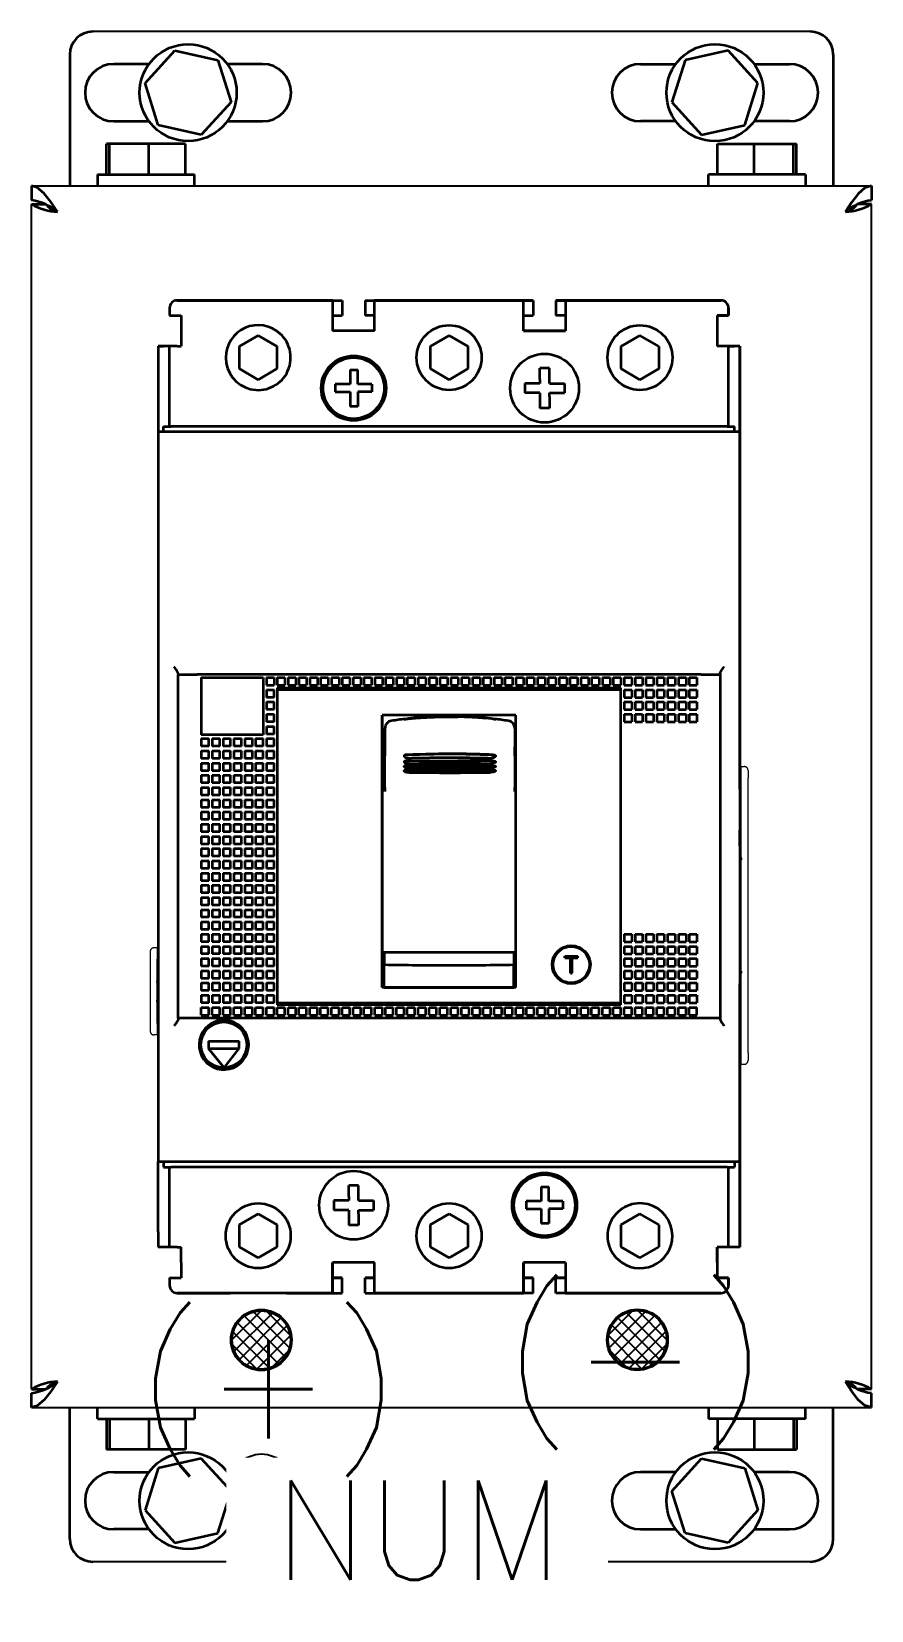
# Model space of a CAD drawing. Header units: millimetres. Extents: x -171 to 6, y 0 to 21.
# Drawn here: x -5.05 to 5.95, y 0 to 20.68 of the extents above.
import ezdxf
from ezdxf.enums import TextEntityAlignment as Align

# ---------------------------------------------------------------- set-up
doc = ezdxf.new("R2010")
doc.units = ezdxf.units.MM
doc.set_wipeout_variables(frame=1)
doc.linetypes.add('DASHSPACE', pattern=[30, 12, -18])
doc.styles.add('Romans', font='romans.shx')

msp = doc.modelspace()

# ---------------------------------------------------------------- texts
at = {"color": 7, "linetype": 'Continuous', "style": 'Romans'}
msp.add_text('(-)', height=1.5, dxfattribs=at).set_placement((2.855, 3.25), align=Align.MIDDLE)

# ---------------------------------------------------------------- linework, layer by layer
at = {"color": 7}
for p, q in [((5.149, 20.677), (-4.251, 20.677)), ((-5.051, 18.657), (5.949, 18.657)), ((-5.051, 2.897), (-5.051, 18.417)), ((5.949, 2.897), (5.949, 18.417)), ((-2.425, 3.546), (-2.046, 3.924)), ((-2.396, 3.397), (-1.898, 3.895)), ((-1.82, 3.232), (-2.353, 3.765)), ((-2.328, 3.288), (-1.789, 3.827)), ((-1.732, 3.321), (-2.264, 3.853)), ((-2.23, 3.21), (-1.71, 3.729)), ((-1.675, 3.441), (-2.144, 3.91)), ((-1.667, 3.61), (-1.975, 3.918)), ((2.508, 3.612), (2.816, 3.919)), ((2.516, 3.443), (2.985, 3.912)), ((3.071, 3.211), (2.551, 3.731)), ((2.572, 3.323), (3.105, 3.855)), ((3.169, 3.29), (2.63, 3.829)), ((2.661, 3.234), (3.193, 3.767)), ((3.237, 3.399), (2.739, 3.897)), ((3.265, 3.547), (2.887, 3.926)), ((-1.939, 3.175), (-2.41, 3.646)), ((-2.098, 3.165), (-1.665, 3.598)), ((2.939, 3.166), (2.506, 3.599)), ((2.78, 3.177), (3.251, 3.648)), ((-2.107, 3.166), (-2.419, 3.478)), ((-1.897, 3.19), (-1.691, 3.396)), ((2.737, 3.191), (2.531, 3.397)), ((2.948, 3.168), (3.26, 3.48)), ((-5.051, 2.657), (5.949, 2.657)), ((5.149, 0.637), (-4.251, 0.637))]:
    msp.add_line(p, q, dxfattribs=at)
at = {"color": 7, "linetype": 'Continuous', "lineweight": 35}
for p, q in [((-4.551, 20.377), (-4.551, 18.657)), ((-3.565, 20.002), (-3.175, 20.428)), ((-3.175, 20.428), (-2.611, 20.303)), ((-2.611, 20.303), (-2.438, 19.752)), ((3.508, 20.303), (3.335, 19.752)), ((4.072, 20.428), (3.508, 20.303)), ((4.462, 20.002), (4.072, 20.428)), ((5.449, 20.377), (5.449, 18.657)), ((-3.514, 20.252), (-3.976, 20.252)), ((-2.026, 20.252), (-2.489, 20.252)), ((2.924, 20.252), (3.386, 20.252)), ((4.411, 20.252), (4.874, 20.252)), ((-3.392, 19.451), (-3.565, 20.002)), ((4.289, 19.451), (4.462, 20.002)), ((-2.438, 19.752), (-2.828, 19.326)), ((3.335, 19.752), (3.725, 19.326)), ((-3.976, 19.502), (-3.514, 19.502)), ((-2.828, 19.326), (-3.392, 19.451)), ((-2.489, 19.502), (-2.026, 19.502)), ((3.386, 19.502), (2.924, 19.502)), ((3.725, 19.326), (4.289, 19.451)), ((4.874, 19.502), (4.411, 19.502)), ((-4.069, 18.807), (-4.069, 19.207)), ((-3.034, 19.207), (-4.069, 19.207)), ((-4.032, 18.807), (-4.032, 19.207)), ((-3.515, 18.807), (-3.515, 19.207)), ((-3.034, 18.807), (-3.034, 19.207)), ((3.931, 18.807), (3.931, 19.207)), ((3.931, 19.207), (4.966, 19.207)), ((4.412, 18.807), (4.412, 19.207)), ((4.929, 18.807), (4.929, 19.207)), ((4.966, 18.807), (4.966, 19.207)), ((-5.051, 18.657), (-5.051, 18.467)), ((-4.186, 18.807), (-4.186, 18.657)), ((-4.186, 18.807), (-2.916, 18.807)), ((-2.916, 18.657), (-2.916, 18.807)), ((3.814, 18.657), (3.814, 18.807)), ((5.084, 18.807), (3.814, 18.807)), ((5.084, 18.807), (5.084, 18.657)), ((5.949, 18.657), (5.949, 18.467)), ((-5.051, 18.417), (-4.861, 18.417)), ((5.949, 18.417), (5.759, 18.417)), ((-5.051, 2.897), (-4.861, 2.897)), ((5.949, 2.897), (5.759, 2.897)), ((-5.051, 2.657), (-5.051, 2.847)), ((5.949, 2.657), (5.949, 2.847)), ((-4.551, 0.937), (-4.551, 2.657)), ((-4.186, 2.507), (-4.186, 2.657)), ((-4.186, 2.507), (-2.916, 2.507)), ((-4.069, 2.507), (-4.069, 2.107)), ((-4.032, 2.507), (-4.032, 2.107)), ((-3.515, 2.507), (-3.515, 2.107)), ((-3.034, 2.507), (-3.034, 2.107)), ((-2.916, 2.657), (-2.916, 2.507)), ((3.814, 2.657), (3.814, 2.507)), ((5.084, 2.507), (3.814, 2.507)), ((3.931, 2.507), (3.931, 2.107)), ((4.412, 2.507), (4.412, 2.107)), ((4.929, 2.507), (4.929, 2.107)), ((4.966, 2.507), (4.966, 2.107)), ((5.084, 2.507), (5.084, 2.657)), ((5.449, 0.937), (5.449, 2.657)), ((-3.034, 2.107), (-4.069, 2.107)), ((3.931, 2.107), (4.966, 2.107)), ((-3.392, 1.863), (-3.565, 1.312)), ((-2.828, 1.988), (-3.392, 1.863)), ((-2.438, 1.562), (-2.828, 1.988)), ((3.335, 1.562), (3.725, 1.988)), ((3.725, 1.988), (4.289, 1.863)), ((4.289, 1.863), (4.462, 1.312)), ((-3.976, 1.812), (-3.514, 1.812)), ((-2.489, 1.812), (-2.026, 1.812)), ((3.386, 1.812), (2.924, 1.812)), ((4.874, 1.812), (4.411, 1.812)), ((-2.611, 1.011), (-2.438, 1.562)), ((3.508, 1.011), (3.335, 1.562)), ((-3.565, 1.312), (-3.175, 0.886)), ((4.462, 1.312), (4.072, 0.886)), ((-3.514, 1.062), (-3.976, 1.062)), ((-2.026, 1.062), (-2.489, 1.062)), ((2.924, 1.062), (3.386, 1.062)), ((4.411, 1.062), (4.874, 1.062)), ((-3.175, 0.886), (-2.611, 1.011)), ((4.072, 0.886), (3.508, 1.011))]:
    msp.add_line(p, q, dxfattribs=at)
at = {"color": 7, "lineweight": 35, "ltscale": 0.025}
for p, q in [((-3.243, 17.057), (-3.243, 16.957)), ((-3.243, 16.957), (-3.143, 16.957)), ((4.077, 16.957), (3.977, 16.957)), ((4.077, 16.957), (4.077, 17.057)), ((4.077, 17.057), (4.077, 16.957)), ((-3.143, 16.557), (-3.243, 16.557)), ((4.077, 16.557), (3.977, 16.557)), ((-0.877, 16.247), (-0.777, 16.247)), ((-1.073, 16.061), (-1.073, 15.961)), ((-0.593, 16.061), (-0.593, 15.961)), ((-0.777, 15.767), (-0.877, 15.767)), ((-3.293, 15.437), (-3.393, 15.437)), ((-3.323, 15.507), (-3.223, 15.507)), ((4.057, 15.507), (4.157, 15.507)), ((4.227, 15.437), (4.127, 15.437)), ((-2.828, 12.217), (-2.828, 12.117)), ((-2.828, 12.217), (-2.728, 12.217)), ((-2.686, 12.217), (-2.586, 12.217)), ((-2.544, 12.217), (-2.444, 12.217)), ((-2.402, 12.217), (-2.302, 12.217)), ((-2.26, 12.217), (-2.16, 12.217)), ((-2.118, 12.217), (-2.018, 12.217)), ((-1.976, 12.217), (-1.976, 12.117)), ((-1.976, 12.217), (-1.876, 12.217)), ((-1.876, 12.217), (-1.876, 12.117)), ((-1.834, 12.217), (-1.834, 12.117)), ((-1.834, 12.217), (-1.734, 12.217)), ((-1.734, 12.217), (-1.734, 12.117)), ((-1.692, 12.217), (-1.692, 12.117)), ((-1.692, 12.217), (-1.592, 12.217)), ((-1.592, 12.217), (-1.592, 12.117)), ((-1.55, 12.217), (-1.55, 12.117)), ((-1.55, 12.217), (-1.45, 12.217)), ((-1.45, 12.217), (-1.45, 12.117)), ((-1.408, 12.217), (-1.408, 12.117)), ((-1.408, 12.217), (-1.308, 12.217)), ((-1.308, 12.217), (-1.308, 12.117)), ((-1.266, 12.217), (-1.266, 12.117)), ((-1.266, 12.217), (-1.166, 12.217)), ((-1.166, 12.217), (-1.166, 12.117)), ((-1.124, 12.217), (-1.124, 12.117)), ((-1.124, 12.217), (-1.024, 12.217)), ((-1.024, 12.217), (-1.024, 12.117)), ((-0.982, 12.217), (-0.982, 12.117)), ((-0.982, 12.217), (-0.882, 12.217)), ((-0.882, 12.217), (-0.882, 12.117)), ((-0.84, 12.217), (-0.84, 12.117)), ((-0.84, 12.217), (-0.74, 12.217)), ((-0.74, 12.217), (-0.74, 12.117)), ((-0.698, 12.217), (-0.698, 12.117)), ((-0.698, 12.217), (-0.598, 12.217)), ((-0.598, 12.217), (-0.598, 12.117)), ((-0.556, 12.217), (-0.556, 12.117)), ((-0.556, 12.217), (-0.456, 12.217)), ((-0.456, 12.217), (-0.456, 12.117)), ((-0.414, 12.217), (-0.414, 12.117)), ((-0.414, 12.217), (-0.314, 12.217)), ((-0.314, 12.217), (-0.314, 12.117)), ((-0.272, 12.217), (-0.272, 12.117)), ((-0.272, 12.217), (-0.172, 12.217)), ((-0.172, 12.217), (-0.172, 12.117)), ((-0.13, 12.217), (-0.13, 12.117)), ((-0.13, 12.217), (-0.03, 12.217)), ((-0.03, 12.217), (-0.03, 12.117)), ((0.012, 12.217), (0.012, 12.117)), ((0.012, 12.217), (0.112, 12.217)), ((0.112, 12.217), (0.112, 12.117)), ((0.154, 12.217), (0.154, 12.117)), ((0.154, 12.217), (0.254, 12.217)), ((0.254, 12.217), (0.254, 12.117)), ((0.296, 12.217), (0.296, 12.117)), ((0.296, 12.217), (0.396, 12.217)), ((0.396, 12.217), (0.396, 12.117)), ((0.438, 12.217), (0.438, 12.117)), ((0.438, 12.217), (0.538, 12.217)), ((0.538, 12.217), (0.538, 12.117)), ((0.58, 12.217), (0.58, 12.117)), ((0.58, 12.217), (0.68, 12.217)), ((0.68, 12.217), (0.68, 12.117)), ((0.722, 12.217), (0.722, 12.117)), ((0.722, 12.217), (0.822, 12.217)), ((0.822, 12.217), (0.822, 12.117)), ((0.864, 12.217), (0.864, 12.117)), ((0.864, 12.217), (0.964, 12.217)), ((0.964, 12.217), (0.964, 12.117)), ((1.006, 12.217), (1.006, 12.117)), ((1.006, 12.217), (1.106, 12.217)), ((1.106, 12.217), (1.106, 12.117)), ((1.148, 12.217), (1.148, 12.117)), ((1.148, 12.217), (1.248, 12.217)), ((1.248, 12.217), (1.248, 12.117)), ((1.29, 12.217), (1.29, 12.117)), ((1.29, 12.217), (1.39, 12.217)), ((1.39, 12.217), (1.39, 12.117)), ((1.432, 12.217), (1.432, 12.117)), ((1.432, 12.217), (1.532, 12.217)), ((1.532, 12.217), (1.532, 12.117)), ((1.574, 12.217), (1.574, 12.117)), ((1.574, 12.217), (1.674, 12.217)), ((1.674, 12.217), (1.674, 12.117)), ((1.716, 12.217), (1.716, 12.117)), ((1.716, 12.217), (1.816, 12.217)), ((1.816, 12.217), (1.816, 12.117)), ((1.858, 12.217), (1.858, 12.117)), ((1.858, 12.217), (1.958, 12.217)), ((1.958, 12.217), (1.958, 12.117)), ((2, 12.217), (2, 12.117)), ((2, 12.217), (2.1, 12.217)), ((2.1, 12.217), (2.1, 12.117)), ((2.142, 12.217), (2.142, 12.117)), ((2.142, 12.217), (2.242, 12.217)), ((2.242, 12.217), (2.242, 12.117)), ((2.284, 12.217), (2.284, 12.117)), ((2.284, 12.217), (2.384, 12.217)), ((2.384, 12.217), (2.384, 12.117)), ((2.426, 12.217), (2.426, 12.117)), ((2.426, 12.217), (2.526, 12.217)), ((2.526, 12.217), (2.526, 12.117)), ((2.568, 12.217), (2.568, 12.117)), ((2.568, 12.217), (2.668, 12.217)), ((2.668, 12.217), (2.668, 12.117)), ((2.71, 12.217), (2.71, 12.117)), ((2.71, 12.217), (2.81, 12.217)), ((2.81, 12.217), (2.81, 12.117)), ((2.852, 12.217), (2.852, 12.117)), ((2.852, 12.217), (2.952, 12.217)), ((2.952, 12.217), (2.952, 12.117)), ((2.994, 12.217), (2.994, 12.117)), ((2.994, 12.217), (3.094, 12.217)), ((3.094, 12.217), (3.094, 12.117)), ((3.136, 12.217), (3.136, 12.117)), ((3.136, 12.217), (3.236, 12.217)), ((3.236, 12.217), (3.236, 12.117)), ((3.278, 12.217), (3.278, 12.117)), ((3.278, 12.217), (3.378, 12.217)), ((3.378, 12.217), (3.378, 12.117)), ((3.42, 12.217), (3.42, 12.117)), ((3.42, 12.217), (3.52, 12.217)), ((3.52, 12.217), (3.52, 12.117)), ((3.562, 12.217), (3.562, 12.117)), ((3.562, 12.217), (3.662, 12.217)), ((3.662, 12.217), (3.662, 12.117)), ((-2.828, 12.057), (-2.828, 11.957)), ((-1.976, 12.117), (-1.876, 12.117)), ((-1.976, 12.057), (-1.976, 11.957)), ((-1.976, 12.057), (-1.876, 12.057)), ((-1.876, 11.957), (-1.876, 12.057)), ((-1.834, 12.117), (-1.734, 12.117)), ((-1.692, 12.117), (-1.592, 12.117)), ((-1.55, 12.117), (-1.45, 12.117)), ((-1.408, 12.117), (-1.308, 12.117)), ((-1.266, 12.117), (-1.166, 12.117)), ((-1.124, 12.117), (-1.024, 12.117)), ((-0.982, 12.117), (-0.882, 12.117)), ((-0.84, 12.117), (-0.74, 12.117)), ((-0.698, 12.117), (-0.598, 12.117)), ((-0.556, 12.117), (-0.456, 12.117)), ((-0.414, 12.117), (-0.314, 12.117)), ((-0.272, 12.117), (-0.172, 12.117)), ((-0.13, 12.117), (-0.03, 12.117)), ((0.012, 12.117), (0.112, 12.117)), ((0.154, 12.117), (0.254, 12.117)), ((0.296, 12.117), (0.396, 12.117)), ((0.438, 12.117), (0.538, 12.117)), ((0.58, 12.117), (0.68, 12.117)), ((0.722, 12.117), (0.822, 12.117)), ((0.864, 12.117), (0.964, 12.117)), ((1.006, 12.117), (1.106, 12.117)), ((1.148, 12.117), (1.248, 12.117)), ((1.29, 12.117), (1.39, 12.117)), ((1.432, 12.117), (1.532, 12.117)), ((1.574, 12.117), (1.674, 12.117)), ((1.716, 12.117), (1.816, 12.117)), ((1.858, 12.117), (1.958, 12.117)), ((2, 12.117), (2.1, 12.117)), ((2.142, 12.117), (2.242, 12.117)), ((2.284, 12.117), (2.384, 12.117)), ((2.426, 12.117), (2.526, 12.117)), ((2.568, 12.117), (2.668, 12.117)), ((2.71, 12.117), (2.81, 12.117)), ((2.71, 12.057), (2.81, 12.057)), ((2.71, 12.057), (2.71, 11.957)), ((2.81, 12.057), (2.81, 11.957)), ((2.852, 12.117), (2.952, 12.117)), ((2.852, 12.057), (2.852, 11.957)), ((2.852, 12.057), (2.952, 12.057)), ((2.952, 12.057), (2.952, 11.957)), ((2.994, 12.117), (3.094, 12.117)), ((2.994, 12.057), (2.994, 11.957)), ((2.994, 12.057), (3.094, 12.057)), ((3.094, 12.057), (3.094, 11.957)), ((3.136, 12.117), (3.236, 12.117)), ((3.136, 12.057), (3.136, 11.957)), ((3.136, 12.057), (3.236, 12.057)), ((3.236, 12.057), (3.236, 11.957)), ((3.278, 12.117), (3.378, 12.117)), ((3.278, 12.057), (3.278, 11.957)), ((3.278, 12.057), (3.378, 12.057)), ((3.378, 12.057), (3.378, 11.957)), ((3.42, 12.117), (3.52, 12.117)), ((3.42, 12.057), (3.42, 11.957)), ((3.42, 12.057), (3.52, 12.057)), ((3.52, 12.057), (3.52, 11.957)), ((3.562, 12.117), (3.662, 12.117)), ((3.562, 12.057), (3.562, 11.957)), ((3.562, 12.057), (3.662, 12.057)), ((3.662, 12.057), (3.662, 11.957)), ((-2.828, 11.897), (-2.828, 11.797)), ((-1.876, 11.957), (-1.976, 11.957)), ((-1.976, 11.897), (-1.976, 11.797)), ((-1.976, 11.897), (-1.876, 11.897)), ((-1.876, 11.797), (-1.976, 11.797)), ((-1.876, 11.797), (-1.876, 11.897)), ((2.71, 11.957), (2.81, 11.957)), ((2.71, 11.897), (2.71, 11.797)), ((2.71, 11.897), (2.81, 11.897)), ((2.71, 11.797), (2.81, 11.797)), ((2.81, 11.897), (2.81, 11.797)), ((2.852, 11.957), (2.952, 11.957)), ((2.852, 11.897), (2.852, 11.797)), ((2.852, 11.897), (2.952, 11.897)), ((2.852, 11.797), (2.952, 11.797)), ((2.952, 11.897), (2.952, 11.797)), ((2.994, 11.957), (3.094, 11.957)), ((2.994, 11.897), (2.994, 11.797)), ((2.994, 11.897), (3.094, 11.897)), ((2.994, 11.797), (3.094, 11.797)), ((3.094, 11.897), (3.094, 11.797)), ((3.136, 11.957), (3.236, 11.957)), ((3.136, 11.897), (3.136, 11.797)), ((3.136, 11.897), (3.236, 11.897)), ((3.136, 11.797), (3.236, 11.797)), ((3.236, 11.897), (3.236, 11.797)), ((3.278, 11.957), (3.378, 11.957)), ((3.278, 11.897), (3.278, 11.797)), ((3.278, 11.897), (3.378, 11.897)), ((3.278, 11.797), (3.378, 11.797)), ((3.378, 11.897), (3.378, 11.797)), ((3.42, 11.957), (3.52, 11.957)), ((3.42, 11.897), (3.42, 11.797)), ((3.42, 11.897), (3.52, 11.897)), ((3.42, 11.797), (3.52, 11.797)), ((3.52, 11.897), (3.52, 11.797)), ((3.562, 11.957), (3.662, 11.957)), ((3.562, 11.897), (3.562, 11.797)), ((3.562, 11.897), (3.662, 11.897)), ((3.562, 11.797), (3.662, 11.797)), ((3.662, 11.897), (3.662, 11.797)), ((-2.828, 11.737), (-2.828, 11.637)), ((-1.976, 11.737), (-1.976, 11.637)), ((-1.976, 11.737), (-1.876, 11.737)), ((-1.876, 11.637), (-1.976, 11.637)), ((-1.876, 11.637), (-1.876, 11.737)), ((2.71, 11.737), (2.71, 11.637)), ((2.71, 11.737), (2.81, 11.737)), ((2.71, 11.637), (2.81, 11.637)), ((2.81, 11.737), (2.81, 11.637)), ((2.852, 11.737), (2.852, 11.637)), ((2.852, 11.737), (2.952, 11.737)), ((2.852, 11.637), (2.952, 11.637)), ((2.952, 11.737), (2.952, 11.637)), ((2.994, 11.737), (2.994, 11.637)), ((2.994, 11.737), (3.094, 11.737)), ((2.994, 11.637), (3.094, 11.637)), ((3.094, 11.737), (3.094, 11.637)), ((3.136, 11.737), (3.136, 11.637)), ((3.136, 11.737), (3.236, 11.737)), ((3.136, 11.637), (3.236, 11.637)), ((3.236, 11.737), (3.236, 11.637)), ((3.278, 11.737), (3.278, 11.637)), ((3.278, 11.737), (3.378, 11.737)), ((3.278, 11.637), (3.378, 11.637)), ((3.378, 11.737), (3.378, 11.637)), ((3.42, 11.737), (3.42, 11.637)), ((3.42, 11.737), (3.52, 11.737)), ((3.42, 11.637), (3.52, 11.637)), ((3.52, 11.737), (3.52, 11.637)), ((3.562, 11.737), (3.562, 11.637)), ((3.562, 11.737), (3.662, 11.737)), ((3.562, 11.637), (3.662, 11.637)), ((3.662, 11.737), (3.662, 11.637)), ((-2.828, 11.577), (-2.828, 11.477)), ((-2.828, 11.417), (-2.828, 11.317)), ((-2.828, 11.417), (-2.728, 11.417)), ((-2.728, 11.317), (-2.728, 11.417)), ((-2.686, 11.417), (-2.686, 11.317)), ((-2.686, 11.417), (-2.586, 11.417)), ((-2.586, 11.317), (-2.586, 11.417)), ((-2.544, 11.417), (-2.544, 11.317)), ((-2.544, 11.417), (-2.444, 11.417)), ((-2.444, 11.317), (-2.444, 11.417)), ((-2.402, 11.417), (-2.402, 11.317)), ((-2.402, 11.417), (-2.302, 11.417)), ((-2.302, 11.317), (-2.302, 11.417)), ((-2.26, 11.417), (-2.26, 11.317)), ((-2.26, 11.417), (-2.16, 11.417)), ((-2.16, 11.317), (-2.16, 11.417)), ((-2.118, 11.417), (-2.118, 11.317)), ((-2.118, 11.417), (-2.018, 11.417)), ((-2.018, 11.317), (-2.018, 11.417)), ((-1.976, 11.577), (-1.976, 11.477)), ((-1.976, 11.577), (-1.876, 11.577)), ((-1.876, 11.477), (-1.976, 11.477)), ((-1.976, 11.417), (-1.976, 11.317)), ((-1.976, 11.417), (-1.876, 11.417)), ((-1.876, 11.477), (-1.876, 11.577)), ((-1.876, 11.317), (-1.876, 11.417)), ((-2.728, 11.317), (-2.828, 11.317)), ((-2.828, 11.257), (-2.828, 11.157)), ((-2.828, 11.257), (-2.728, 11.257)), ((-2.728, 11.157), (-2.728, 11.257)), ((-2.586, 11.317), (-2.686, 11.317)), ((-2.686, 11.257), (-2.686, 11.157)), ((-2.686, 11.257), (-2.586, 11.257)), ((-2.586, 11.157), (-2.586, 11.257)), ((-2.444, 11.317), (-2.544, 11.317)), ((-2.544, 11.257), (-2.544, 11.157)), ((-2.544, 11.257), (-2.444, 11.257)), ((-2.444, 11.157), (-2.444, 11.257)), ((-2.302, 11.317), (-2.402, 11.317)), ((-2.402, 11.257), (-2.402, 11.157)), ((-2.402, 11.257), (-2.302, 11.257)), ((-2.302, 11.157), (-2.302, 11.257)), ((-2.16, 11.317), (-2.26, 11.317)), ((-2.26, 11.257), (-2.26, 11.157)), ((-2.26, 11.257), (-2.16, 11.257)), ((-2.16, 11.157), (-2.16, 11.257)), ((-2.018, 11.317), (-2.118, 11.317)), ((-2.118, 11.257), (-2.118, 11.157)), ((-2.118, 11.257), (-2.018, 11.257)), ((-2.018, 11.157), (-2.018, 11.257)), ((-1.876, 11.317), (-1.976, 11.317)), ((-1.976, 11.257), (-1.976, 11.157)), ((-1.976, 11.257), (-1.876, 11.257)), ((-1.876, 11.157), (-1.876, 11.257)), ((-2.728, 11.157), (-2.828, 11.157)), ((-2.828, 11.097), (-2.828, 10.997)), ((-2.828, 11.097), (-2.728, 11.097)), ((-2.728, 10.997), (-2.828, 10.997)), ((-2.728, 10.997), (-2.728, 11.097)), ((-2.586, 11.157), (-2.686, 11.157)), ((-2.686, 11.097), (-2.686, 10.997)), ((-2.686, 11.097), (-2.586, 11.097)), ((-2.586, 10.997), (-2.686, 10.997)), ((-2.586, 10.997), (-2.586, 11.097)), ((-2.444, 11.157), (-2.544, 11.157)), ((-2.544, 11.097), (-2.544, 10.997)), ((-2.544, 11.097), (-2.444, 11.097)), ((-2.444, 10.997), (-2.544, 10.997)), ((-2.444, 10.997), (-2.444, 11.097)), ((-2.302, 11.157), (-2.402, 11.157)), ((-2.402, 11.097), (-2.402, 10.997)), ((-2.402, 11.097), (-2.302, 11.097)), ((-2.302, 10.997), (-2.402, 10.997)), ((-2.302, 10.997), (-2.302, 11.097)), ((-2.16, 11.157), (-2.26, 11.157)), ((-2.26, 11.097), (-2.26, 10.997)), ((-2.26, 11.097), (-2.16, 11.097)), ((-2.16, 10.997), (-2.26, 10.997)), ((-2.16, 10.997), (-2.16, 11.097)), ((-2.018, 11.157), (-2.118, 11.157)), ((-2.118, 11.097), (-2.118, 10.997)), ((-2.118, 11.097), (-2.018, 11.097)), ((-2.018, 10.997), (-2.118, 10.997)), ((-2.018, 10.997), (-2.018, 11.097)), ((-1.876, 11.157), (-1.976, 11.157)), ((-1.976, 11.097), (-1.976, 10.997)), ((-1.976, 11.097), (-1.876, 11.097)), ((-1.876, 10.997), (-1.976, 10.997)), ((-1.876, 10.997), (-1.876, 11.097)), ((-2.828, 10.937), (-2.828, 10.837)), ((-2.828, 10.937), (-2.728, 10.937)), ((-2.728, 10.837), (-2.828, 10.837)), ((-2.828, 10.777), (-2.828, 10.677)), ((-2.828, 10.777), (-2.728, 10.777)), ((-2.728, 10.837), (-2.728, 10.937)), ((-2.728, 10.677), (-2.728, 10.777)), ((-2.686, 10.937), (-2.686, 10.837)), ((-2.686, 10.937), (-2.586, 10.937)), ((-2.586, 10.837), (-2.686, 10.837)), ((-2.686, 10.777), (-2.686, 10.677)), ((-2.686, 10.777), (-2.586, 10.777)), ((-2.586, 10.837), (-2.586, 10.937)), ((-2.586, 10.677), (-2.586, 10.777)), ((-2.544, 10.937), (-2.544, 10.837)), ((-2.544, 10.937), (-2.444, 10.937)), ((-2.444, 10.837), (-2.544, 10.837)), ((-2.544, 10.777), (-2.544, 10.677)), ((-2.544, 10.777), (-2.444, 10.777)), ((-2.444, 10.837), (-2.444, 10.937)), ((-2.444, 10.677), (-2.444, 10.777)), ((-2.402, 10.937), (-2.402, 10.837)), ((-2.402, 10.937), (-2.302, 10.937)), ((-2.302, 10.837), (-2.402, 10.837)), ((-2.402, 10.777), (-2.402, 10.677)), ((-2.402, 10.777), (-2.302, 10.777)), ((-2.302, 10.837), (-2.302, 10.937)), ((-2.302, 10.677), (-2.302, 10.777)), ((-2.26, 10.937), (-2.26, 10.837)), ((-2.26, 10.937), (-2.16, 10.937)), ((-2.16, 10.837), (-2.26, 10.837)), ((-2.26, 10.777), (-2.26, 10.677)), ((-2.26, 10.777), (-2.16, 10.777)), ((-2.16, 10.837), (-2.16, 10.937)), ((-2.16, 10.677), (-2.16, 10.777)), ((-2.118, 10.937), (-2.118, 10.837)), ((-2.118, 10.937), (-2.018, 10.937)), ((-2.018, 10.837), (-2.118, 10.837)), ((-2.118, 10.777), (-2.118, 10.677)), ((-2.118, 10.777), (-2.018, 10.777)), ((-2.018, 10.837), (-2.018, 10.937)), ((-2.018, 10.677), (-2.018, 10.777)), ((-1.976, 10.937), (-1.976, 10.837)), ((-1.976, 10.937), (-1.876, 10.937)), ((-1.876, 10.837), (-1.976, 10.837)), ((-1.976, 10.777), (-1.976, 10.677)), ((-1.976, 10.777), (-1.876, 10.777)), ((-1.876, 10.837), (-1.876, 10.937)), ((-1.876, 10.677), (-1.876, 10.777)), ((-2.728, 10.677), (-2.828, 10.677)), ((-2.828, 10.617), (-2.828, 10.517)), ((-2.828, 10.617), (-2.728, 10.617)), ((-2.728, 10.517), (-2.728, 10.617)), ((-2.586, 10.677), (-2.686, 10.677)), ((-2.686, 10.617), (-2.686, 10.517)), ((-2.686, 10.617), (-2.586, 10.617)), ((-2.586, 10.517), (-2.586, 10.617)), ((-2.444, 10.677), (-2.544, 10.677)), ((-2.544, 10.617), (-2.544, 10.517)), ((-2.544, 10.617), (-2.444, 10.617)), ((-2.444, 10.517), (-2.444, 10.617)), ((-2.302, 10.677), (-2.402, 10.677)), ((-2.402, 10.617), (-2.402, 10.517)), ((-2.402, 10.617), (-2.302, 10.617)), ((-2.302, 10.517), (-2.302, 10.617)), ((-2.16, 10.677), (-2.26, 10.677)), ((-2.26, 10.617), (-2.26, 10.517)), ((-2.26, 10.617), (-2.16, 10.617)), ((-2.16, 10.517), (-2.16, 10.617)), ((-2.018, 10.677), (-2.118, 10.677)), ((-2.118, 10.617), (-2.118, 10.517)), ((-2.118, 10.617), (-2.018, 10.617)), ((-2.018, 10.517), (-2.018, 10.617)), ((-1.876, 10.677), (-1.976, 10.677)), ((-1.976, 10.617), (-1.976, 10.517)), ((-1.976, 10.617), (-1.876, 10.617)), ((-1.876, 10.517), (-1.876, 10.617)), ((-2.728, 10.517), (-2.828, 10.517)), ((-2.828, 10.457), (-2.828, 10.357)), ((-2.828, 10.457), (-2.728, 10.457)), ((-2.728, 10.357), (-2.828, 10.357)), ((-2.728, 10.357), (-2.728, 10.457)), ((-2.586, 10.517), (-2.686, 10.517)), ((-2.686, 10.457), (-2.686, 10.357)), ((-2.686, 10.457), (-2.586, 10.457)), ((-2.586, 10.357), (-2.686, 10.357)), ((-2.586, 10.357), (-2.586, 10.457)), ((-2.444, 10.517), (-2.544, 10.517)), ((-2.544, 10.457), (-2.544, 10.357)), ((-2.544, 10.457), (-2.444, 10.457)), ((-2.444, 10.357), (-2.544, 10.357)), ((-2.444, 10.357), (-2.444, 10.457)), ((-2.302, 10.517), (-2.402, 10.517)), ((-2.402, 10.457), (-2.402, 10.357)), ((-2.402, 10.457), (-2.302, 10.457)), ((-2.302, 10.357), (-2.402, 10.357)), ((-2.302, 10.357), (-2.302, 10.457)), ((-2.16, 10.517), (-2.26, 10.517)), ((-2.26, 10.457), (-2.26, 10.357)), ((-2.26, 10.457), (-2.16, 10.457)), ((-2.16, 10.357), (-2.26, 10.357)), ((-2.16, 10.357), (-2.16, 10.457)), ((-2.018, 10.517), (-2.118, 10.517)), ((-2.118, 10.457), (-2.118, 10.357)), ((-2.118, 10.457), (-2.018, 10.457)), ((-2.018, 10.357), (-2.118, 10.357)), ((-2.018, 10.357), (-2.018, 10.457)), ((-1.876, 10.517), (-1.976, 10.517)), ((-1.976, 10.457), (-1.976, 10.357)), ((-1.976, 10.457), (-1.876, 10.457)), ((-1.876, 10.357), (-1.976, 10.357)), ((-1.876, 10.357), (-1.876, 10.457)), ((-2.828, 10.297), (-2.828, 10.197)), ((-2.828, 10.297), (-2.728, 10.297)), ((-2.728, 10.197), (-2.828, 10.197)), ((-2.828, 10.137), (-2.828, 10.037)), ((-2.828, 10.137), (-2.728, 10.137)), ((-2.728, 10.197), (-2.728, 10.297)), ((-2.728, 10.037), (-2.728, 10.137)), ((-2.686, 10.297), (-2.686, 10.197)), ((-2.686, 10.297), (-2.586, 10.297)), ((-2.586, 10.197), (-2.686, 10.197)), ((-2.686, 10.137), (-2.686, 10.037)), ((-2.686, 10.137), (-2.586, 10.137)), ((-2.586, 10.197), (-2.586, 10.297)), ((-2.586, 10.037), (-2.586, 10.137)), ((-2.544, 10.297), (-2.544, 10.197)), ((-2.544, 10.297), (-2.444, 10.297)), ((-2.444, 10.197), (-2.544, 10.197)), ((-2.544, 10.137), (-2.544, 10.037)), ((-2.544, 10.137), (-2.444, 10.137)), ((-2.444, 10.197), (-2.444, 10.297)), ((-2.444, 10.037), (-2.444, 10.137)), ((-2.402, 10.297), (-2.402, 10.197)), ((-2.402, 10.297), (-2.302, 10.297)), ((-2.302, 10.197), (-2.402, 10.197)), ((-2.402, 10.137), (-2.402, 10.037)), ((-2.402, 10.137), (-2.302, 10.137)), ((-2.302, 10.197), (-2.302, 10.297)), ((-2.302, 10.037), (-2.302, 10.137)), ((-2.26, 10.297), (-2.26, 10.197)), ((-2.26, 10.297), (-2.16, 10.297)), ((-2.16, 10.197), (-2.26, 10.197)), ((-2.26, 10.137), (-2.26, 10.037)), ((-2.26, 10.137), (-2.16, 10.137)), ((-2.16, 10.197), (-2.16, 10.297)), ((-2.16, 10.037), (-2.16, 10.137)), ((-2.118, 10.297), (-2.118, 10.197)), ((-2.118, 10.297), (-2.018, 10.297)), ((-2.018, 10.197), (-2.118, 10.197)), ((-2.118, 10.137), (-2.118, 10.037)), ((-2.118, 10.137), (-2.018, 10.137)), ((-2.018, 10.197), (-2.018, 10.297)), ((-2.018, 10.037), (-2.018, 10.137)), ((-1.976, 10.297), (-1.976, 10.197)), ((-1.976, 10.297), (-1.876, 10.297)), ((-1.876, 10.197), (-1.976, 10.197)), ((-1.976, 10.137), (-1.976, 10.037)), ((-1.976, 10.137), (-1.876, 10.137)), ((-1.876, 10.197), (-1.876, 10.297)), ((-1.876, 10.037), (-1.876, 10.137)), ((-2.728, 10.037), (-2.828, 10.037)), ((-2.828, 9.977), (-2.828, 9.877)), ((-2.828, 9.977), (-2.728, 9.977)), ((-2.728, 9.877), (-2.728, 9.977)), ((-2.586, 10.037), (-2.686, 10.037)), ((-2.686, 9.977), (-2.686, 9.877)), ((-2.686, 9.977), (-2.586, 9.977)), ((-2.586, 9.877), (-2.586, 9.977)), ((-2.444, 10.037), (-2.544, 10.037)), ((-2.544, 9.977), (-2.544, 9.877)), ((-2.544, 9.977), (-2.444, 9.977)), ((-2.444, 9.877), (-2.444, 9.977)), ((-2.302, 10.037), (-2.402, 10.037)), ((-2.402, 9.977), (-2.402, 9.877)), ((-2.402, 9.977), (-2.302, 9.977)), ((-2.302, 9.877), (-2.302, 9.977)), ((-2.16, 10.037), (-2.26, 10.037)), ((-2.26, 9.977), (-2.26, 9.877)), ((-2.26, 9.977), (-2.16, 9.977)), ((-2.16, 9.877), (-2.16, 9.977)), ((-2.018, 10.037), (-2.118, 10.037)), ((-2.118, 9.977), (-2.118, 9.877)), ((-2.118, 9.977), (-2.018, 9.977)), ((-2.018, 9.877), (-2.018, 9.977)), ((-1.876, 10.037), (-1.976, 10.037)), ((-1.976, 9.977), (-1.976, 9.877)), ((-1.976, 9.977), (-1.876, 9.977)), ((-1.876, 9.877), (-1.876, 9.977)), ((-2.728, 9.877), (-2.828, 9.877)), ((-2.828, 9.817), (-2.828, 9.717)), ((-2.828, 9.817), (-2.728, 9.817)), ((-2.728, 9.717), (-2.728, 9.817)), ((-2.586, 9.877), (-2.686, 9.877)), ((-2.686, 9.817), (-2.686, 9.717)), ((-2.686, 9.817), (-2.586, 9.817)), ((-2.586, 9.717), (-2.586, 9.817)), ((-2.444, 9.877), (-2.544, 9.877)), ((-2.544, 9.817), (-2.544, 9.717)), ((-2.544, 9.817), (-2.444, 9.817)), ((-2.444, 9.717), (-2.444, 9.817)), ((-2.302, 9.877), (-2.402, 9.877)), ((-2.402, 9.817), (-2.402, 9.717)), ((-2.402, 9.817), (-2.302, 9.817)), ((-2.302, 9.717), (-2.302, 9.817)), ((-2.16, 9.877), (-2.26, 9.877)), ((-2.26, 9.817), (-2.26, 9.717)), ((-2.26, 9.817), (-2.16, 9.817)), ((-2.16, 9.717), (-2.16, 9.817)), ((-2.018, 9.877), (-2.118, 9.877)), ((-2.118, 9.817), (-2.118, 9.717)), ((-2.118, 9.817), (-2.018, 9.817)), ((-2.018, 9.717), (-2.018, 9.817)), ((-1.876, 9.877), (-1.976, 9.877)), ((-1.976, 9.817), (-1.976, 9.717)), ((-1.976, 9.817), (-1.876, 9.817)), ((-1.876, 9.717), (-1.876, 9.817)), ((-2.728, 9.717), (-2.828, 9.717)), ((-2.828, 9.657), (-2.828, 9.557)), ((-2.828, 9.657), (-2.728, 9.657)), ((-2.728, 9.557), (-2.828, 9.557)), ((-2.728, 9.557), (-2.728, 9.657)), ((-2.586, 9.717), (-2.686, 9.717)), ((-2.686, 9.657), (-2.686, 9.557)), ((-2.686, 9.657), (-2.586, 9.657)), ((-2.586, 9.557), (-2.686, 9.557)), ((-2.586, 9.557), (-2.586, 9.657)), ((-2.444, 9.717), (-2.544, 9.717)), ((-2.544, 9.657), (-2.544, 9.557)), ((-2.544, 9.657), (-2.444, 9.657)), ((-2.444, 9.557), (-2.544, 9.557)), ((-2.444, 9.557), (-2.444, 9.657)), ((-2.302, 9.717), (-2.402, 9.717)), ((-2.402, 9.657), (-2.402, 9.557)), ((-2.402, 9.657), (-2.302, 9.657)), ((-2.302, 9.557), (-2.402, 9.557)), ((-2.302, 9.557), (-2.302, 9.657)), ((-2.16, 9.717), (-2.26, 9.717)), ((-2.26, 9.657), (-2.26, 9.557)), ((-2.26, 9.657), (-2.16, 9.657)), ((-2.16, 9.557), (-2.26, 9.557)), ((-2.16, 9.557), (-2.16, 9.657)), ((-2.018, 9.717), (-2.118, 9.717)), ((-2.118, 9.657), (-2.118, 9.557)), ((-2.118, 9.657), (-2.018, 9.657)), ((-2.018, 9.557), (-2.118, 9.557)), ((-2.018, 9.557), (-2.018, 9.657)), ((-1.876, 9.717), (-1.976, 9.717)), ((-1.976, 9.657), (-1.976, 9.557)), ((-1.976, 9.657), (-1.876, 9.657)), ((-1.876, 9.557), (-1.976, 9.557)), ((-1.876, 9.557), (-1.876, 9.657)), ((-2.828, 9.497), (-2.828, 9.397)), ((-2.828, 9.497), (-2.728, 9.497)), ((-2.728, 9.397), (-2.828, 9.397)), ((-2.828, 9.337), (-2.828, 9.237)), ((-2.828, 9.337), (-2.728, 9.337)), ((-2.728, 9.397), (-2.728, 9.497)), ((-2.728, 9.237), (-2.728, 9.337)), ((-2.686, 9.497), (-2.686, 9.397)), ((-2.686, 9.497), (-2.586, 9.497)), ((-2.586, 9.397), (-2.686, 9.397)), ((-2.686, 9.337), (-2.686, 9.237)), ((-2.686, 9.337), (-2.586, 9.337)), ((-2.586, 9.397), (-2.586, 9.497)), ((-2.586, 9.237), (-2.586, 9.337)), ((-2.544, 9.497), (-2.544, 9.397)), ((-2.544, 9.497), (-2.444, 9.497)), ((-2.444, 9.397), (-2.544, 9.397)), ((-2.544, 9.337), (-2.544, 9.237)), ((-2.544, 9.337), (-2.444, 9.337)), ((-2.444, 9.397), (-2.444, 9.497)), ((-2.444, 9.237), (-2.444, 9.337)), ((-2.402, 9.497), (-2.402, 9.397)), ((-2.402, 9.497), (-2.302, 9.497)), ((-2.302, 9.397), (-2.402, 9.397)), ((-2.402, 9.337), (-2.402, 9.237)), ((-2.402, 9.337), (-2.302, 9.337)), ((-2.302, 9.397), (-2.302, 9.497)), ((-2.302, 9.237), (-2.302, 9.337)), ((-2.26, 9.497), (-2.26, 9.397)), ((-2.26, 9.497), (-2.16, 9.497)), ((-2.16, 9.397), (-2.26, 9.397)), ((-2.26, 9.337), (-2.26, 9.237)), ((-2.26, 9.337), (-2.16, 9.337)), ((-2.16, 9.397), (-2.16, 9.497)), ((-2.16, 9.237), (-2.16, 9.337)), ((-2.118, 9.497), (-2.118, 9.397)), ((-2.118, 9.497), (-2.018, 9.497)), ((-2.018, 9.397), (-2.118, 9.397)), ((-2.118, 9.337), (-2.118, 9.237)), ((-2.118, 9.337), (-2.018, 9.337)), ((-2.018, 9.397), (-2.018, 9.497)), ((-2.018, 9.237), (-2.018, 9.337)), ((-1.976, 9.497), (-1.976, 9.397)), ((-1.976, 9.497), (-1.876, 9.497)), ((-1.876, 9.397), (-1.976, 9.397)), ((-1.976, 9.337), (-1.976, 9.237)), ((-1.976, 9.337), (-1.876, 9.337)), ((-1.876, 9.397), (-1.876, 9.497)), ((-1.876, 9.237), (-1.876, 9.337)), ((-2.728, 9.237), (-2.828, 9.237)), ((-2.828, 9.177), (-2.828, 9.077)), ((-2.828, 9.177), (-2.728, 9.177)), ((-2.728, 9.077), (-2.728, 9.177)), ((-2.586, 9.237), (-2.686, 9.237)), ((-2.686, 9.177), (-2.686, 9.077)), ((-2.686, 9.177), (-2.586, 9.177)), ((-2.586, 9.077), (-2.586, 9.177)), ((-2.444, 9.237), (-2.544, 9.237)), ((-2.544, 9.177), (-2.544, 9.077)), ((-2.544, 9.177), (-2.444, 9.177)), ((-2.444, 9.077), (-2.444, 9.177)), ((-2.302, 9.237), (-2.402, 9.237)), ((-2.402, 9.177), (-2.402, 9.077)), ((-2.402, 9.177), (-2.302, 9.177)), ((-2.302, 9.077), (-2.302, 9.177)), ((-2.16, 9.237), (-2.26, 9.237)), ((-2.26, 9.177), (-2.26, 9.077)), ((-2.26, 9.177), (-2.16, 9.177)), ((-2.16, 9.077), (-2.16, 9.177)), ((-2.018, 9.237), (-2.118, 9.237)), ((-2.118, 9.177), (-2.118, 9.077)), ((-2.118, 9.177), (-2.018, 9.177)), ((-2.018, 9.077), (-2.018, 9.177)), ((-1.876, 9.237), (-1.976, 9.237)), ((-1.976, 9.177), (-1.976, 9.077)), ((-1.976, 9.177), (-1.876, 9.177)), ((-1.876, 9.077), (-1.876, 9.177)), ((-2.728, 9.077), (-2.828, 9.077)), ((-2.828, 9.017), (-2.828, 8.917)), ((-2.828, 9.017), (-2.728, 9.017)), ((-2.728, 8.917), (-2.828, 8.917)), ((-2.728, 8.917), (-2.728, 9.017)), ((-2.586, 9.077), (-2.686, 9.077)), ((-2.686, 9.017), (-2.686, 8.917)), ((-2.686, 9.017), (-2.586, 9.017)), ((-2.586, 8.917), (-2.686, 8.917)), ((-2.586, 8.917), (-2.586, 9.017)), ((-2.444, 9.077), (-2.544, 9.077)), ((-2.544, 9.017), (-2.544, 8.917)), ((-2.544, 9.017), (-2.444, 9.017)), ((-2.444, 8.917), (-2.544, 8.917)), ((-2.444, 8.917), (-2.444, 9.017)), ((-2.302, 9.077), (-2.402, 9.077)), ((-2.402, 9.017), (-2.402, 8.917)), ((-2.402, 9.017), (-2.302, 9.017)), ((-2.302, 8.917), (-2.402, 8.917)), ((-2.302, 8.917), (-2.302, 9.017)), ((-2.16, 9.077), (-2.26, 9.077)), ((-2.26, 9.017), (-2.26, 8.917)), ((-2.26, 9.017), (-2.16, 9.017)), ((-2.16, 8.917), (-2.26, 8.917)), ((-2.16, 8.917), (-2.16, 9.017)), ((-2.018, 9.077), (-2.118, 9.077)), ((-2.118, 9.017), (-2.118, 8.917)), ((-2.118, 9.017), (-2.018, 9.017)), ((-2.018, 8.917), (-2.118, 8.917)), ((-2.018, 8.917), (-2.018, 9.017)), ((-1.876, 9.077), (-1.976, 9.077)), ((-1.976, 9.017), (-1.976, 8.917)), ((-1.976, 9.017), (-1.876, 9.017)), ((-1.876, 8.917), (-1.976, 8.917)), ((-1.876, 8.917), (-1.876, 9.017)), ((-2.828, 8.857), (-2.828, 8.757)), ((-2.828, 8.857), (-2.728, 8.857)), ((-2.728, 8.757), (-2.828, 8.757)), ((-2.828, 8.697), (-2.828, 8.597)), ((-2.828, 8.697), (-2.728, 8.697)), ((-2.728, 8.757), (-2.728, 8.857)), ((-2.728, 8.597), (-2.728, 8.697)), ((-2.686, 8.857), (-2.686, 8.757)), ((-2.686, 8.857), (-2.586, 8.857)), ((-2.586, 8.757), (-2.686, 8.757)), ((-2.686, 8.697), (-2.686, 8.597)), ((-2.686, 8.697), (-2.586, 8.697)), ((-2.586, 8.757), (-2.586, 8.857)), ((-2.586, 8.597), (-2.586, 8.697)), ((-2.544, 8.857), (-2.544, 8.757)), ((-2.544, 8.857), (-2.444, 8.857)), ((-2.444, 8.757), (-2.544, 8.757)), ((-2.544, 8.697), (-2.544, 8.597)), ((-2.544, 8.697), (-2.444, 8.697)), ((-2.444, 8.757), (-2.444, 8.857)), ((-2.444, 8.597), (-2.444, 8.697)), ((-2.402, 8.857), (-2.402, 8.757)), ((-2.402, 8.857), (-2.302, 8.857)), ((-2.302, 8.757), (-2.402, 8.757)), ((-2.402, 8.697), (-2.402, 8.597)), ((-2.402, 8.697), (-2.302, 8.697)), ((-2.302, 8.757), (-2.302, 8.857)), ((-2.302, 8.597), (-2.302, 8.697)), ((-2.26, 8.857), (-2.26, 8.757)), ((-2.26, 8.857), (-2.16, 8.857)), ((-2.16, 8.757), (-2.26, 8.757)), ((-2.26, 8.697), (-2.26, 8.597)), ((-2.26, 8.697), (-2.16, 8.697)), ((-2.16, 8.757), (-2.16, 8.857)), ((-2.16, 8.597), (-2.16, 8.697)), ((-2.118, 8.857), (-2.118, 8.757)), ((-2.118, 8.857), (-2.018, 8.857)), ((-2.018, 8.757), (-2.118, 8.757)), ((-2.118, 8.697), (-2.118, 8.597)), ((-2.118, 8.697), (-2.018, 8.697)), ((-2.018, 8.757), (-2.018, 8.857)), ((-2.018, 8.597), (-2.018, 8.697)), ((-1.976, 8.857), (-1.976, 8.757)), ((-1.976, 8.857), (-1.876, 8.857)), ((-1.876, 8.757), (-1.976, 8.757)), ((-1.976, 8.697), (-1.976, 8.597)), ((-1.976, 8.697), (-1.876, 8.697)), ((-1.876, 8.757), (-1.876, 8.857)), ((-1.876, 8.597), (-1.876, 8.697)), ((2.71, 8.857), (2.71, 8.757)), ((2.71, 8.857), (2.81, 8.857)), ((2.71, 8.757), (2.81, 8.757)), ((2.71, 8.697), (2.71, 8.597)), ((2.71, 8.697), (2.81, 8.697)), ((2.81, 8.857), (2.81, 8.757)), ((2.81, 8.697), (2.81, 8.597)), ((2.852, 8.857), (2.852, 8.757)), ((2.852, 8.857), (2.952, 8.857)), ((2.852, 8.757), (2.952, 8.757)), ((2.852, 8.697), (2.852, 8.597)), ((2.852, 8.697), (2.952, 8.697)), ((2.952, 8.857), (2.952, 8.757)), ((2.952, 8.697), (2.952, 8.597)), ((2.994, 8.857), (2.994, 8.757)), ((2.994, 8.857), (3.094, 8.857)), ((2.994, 8.757), (3.094, 8.757)), ((2.994, 8.697), (2.994, 8.597)), ((2.994, 8.697), (3.094, 8.697)), ((3.094, 8.857), (3.094, 8.757)), ((3.094, 8.697), (3.094, 8.597)), ((3.136, 8.857), (3.136, 8.757)), ((3.136, 8.857), (3.236, 8.857)), ((3.136, 8.757), (3.236, 8.757)), ((3.136, 8.697), (3.136, 8.597)), ((3.136, 8.697), (3.236, 8.697)), ((3.236, 8.857), (3.236, 8.757)), ((3.236, 8.697), (3.236, 8.597)), ((3.278, 8.857), (3.278, 8.757)), ((3.278, 8.857), (3.378, 8.857)), ((3.278, 8.757), (3.378, 8.757)), ((3.278, 8.697), (3.278, 8.597)), ((3.278, 8.697), (3.378, 8.697)), ((3.378, 8.857), (3.378, 8.757)), ((3.378, 8.697), (3.378, 8.597)), ((3.42, 8.857), (3.42, 8.757)), ((3.42, 8.857), (3.52, 8.857)), ((3.42, 8.757), (3.52, 8.757)), ((3.42, 8.697), (3.42, 8.597)), ((3.42, 8.697), (3.52, 8.697)), ((3.52, 8.857), (3.52, 8.757)), ((3.52, 8.697), (3.52, 8.597)), ((3.562, 8.857), (3.562, 8.757)), ((3.562, 8.857), (3.662, 8.857)), ((3.562, 8.757), (3.662, 8.757)), ((3.562, 8.697), (3.562, 8.597)), ((3.562, 8.697), (3.662, 8.697)), ((3.662, 8.857), (3.662, 8.757)), ((3.662, 8.697), (3.662, 8.597)), ((-2.728, 8.597), (-2.828, 8.597)), ((-2.828, 8.537), (-2.828, 8.437)), ((-2.828, 8.537), (-2.728, 8.537)), ((-2.728, 8.437), (-2.728, 8.537)), ((-2.586, 8.597), (-2.686, 8.597)), ((-2.686, 8.537), (-2.686, 8.437)), ((-2.686, 8.537), (-2.586, 8.537)), ((-2.586, 8.437), (-2.586, 8.537)), ((-2.444, 8.597), (-2.544, 8.597)), ((-2.544, 8.537), (-2.544, 8.437)), ((-2.544, 8.537), (-2.444, 8.537)), ((-2.444, 8.437), (-2.444, 8.537)), ((-2.302, 8.597), (-2.402, 8.597)), ((-2.402, 8.537), (-2.402, 8.437)), ((-2.402, 8.537), (-2.302, 8.537)), ((-2.302, 8.437), (-2.302, 8.537)), ((-2.16, 8.597), (-2.26, 8.597)), ((-2.26, 8.537), (-2.26, 8.437)), ((-2.26, 8.537), (-2.16, 8.537)), ((-2.16, 8.437), (-2.16, 8.537)), ((-2.018, 8.597), (-2.118, 8.597)), ((-2.118, 8.537), (-2.118, 8.437)), ((-2.118, 8.537), (-2.018, 8.537)), ((-2.018, 8.437), (-2.018, 8.537)), ((-1.876, 8.597), (-1.976, 8.597)), ((-1.976, 8.537), (-1.976, 8.437)), ((-1.976, 8.537), (-1.876, 8.537)), ((-1.876, 8.437), (-1.876, 8.537)), ((2.71, 8.597), (2.81, 8.597)), ((2.71, 8.537), (2.71, 8.437)), ((2.71, 8.537), (2.81, 8.537)), ((2.81, 8.537), (2.81, 8.437)), ((2.852, 8.597), (2.952, 8.597)), ((2.852, 8.537), (2.852, 8.437)), ((2.852, 8.537), (2.952, 8.537)), ((2.952, 8.537), (2.952, 8.437)), ((2.994, 8.597), (3.094, 8.597)), ((2.994, 8.537), (2.994, 8.437)), ((2.994, 8.537), (3.094, 8.537)), ((3.094, 8.537), (3.094, 8.437)), ((3.136, 8.597), (3.236, 8.597)), ((3.136, 8.537), (3.136, 8.437)), ((3.136, 8.537), (3.236, 8.537)), ((3.236, 8.537), (3.236, 8.437)), ((3.278, 8.597), (3.378, 8.597)), ((3.278, 8.537), (3.278, 8.437)), ((3.278, 8.537), (3.378, 8.537)), ((3.378, 8.537), (3.378, 8.437)), ((3.42, 8.597), (3.52, 8.597)), ((3.42, 8.537), (3.42, 8.437)), ((3.42, 8.537), (3.52, 8.537)), ((3.52, 8.537), (3.52, 8.437)), ((3.562, 8.597), (3.662, 8.597)), ((3.562, 8.537), (3.562, 8.437)), ((3.562, 8.537), (3.662, 8.537)), ((3.662, 8.537), (3.662, 8.437)), ((-2.728, 8.437), (-2.828, 8.437)), ((-2.828, 8.377), (-2.828, 8.277)), ((-2.828, 8.377), (-2.728, 8.377)), ((-2.728, 8.277), (-2.828, 8.277)), ((-2.728, 8.277), (-2.728, 8.377)), ((-2.586, 8.437), (-2.686, 8.437)), ((-2.686, 8.377), (-2.686, 8.277)), ((-2.686, 8.377), (-2.586, 8.377)), ((-2.586, 8.277), (-2.686, 8.277)), ((-2.586, 8.277), (-2.586, 8.377)), ((-2.444, 8.437), (-2.544, 8.437)), ((-2.544, 8.377), (-2.544, 8.277)), ((-2.544, 8.377), (-2.444, 8.377)), ((-2.444, 8.277), (-2.544, 8.277)), ((-2.444, 8.277), (-2.444, 8.377)), ((-2.302, 8.437), (-2.402, 8.437)), ((-2.402, 8.377), (-2.402, 8.277)), ((-2.402, 8.377), (-2.302, 8.377)), ((-2.302, 8.277), (-2.402, 8.277)), ((-2.302, 8.277), (-2.302, 8.377)), ((-2.16, 8.437), (-2.26, 8.437)), ((-2.26, 8.377), (-2.26, 8.277)), ((-2.26, 8.377), (-2.16, 8.377)), ((-2.16, 8.277), (-2.26, 8.277)), ((-2.16, 8.277), (-2.16, 8.377)), ((-2.018, 8.437), (-2.118, 8.437)), ((-2.118, 8.377), (-2.118, 8.277)), ((-2.118, 8.377), (-2.018, 8.377)), ((-2.018, 8.277), (-2.118, 8.277)), ((-2.018, 8.277), (-2.018, 8.377)), ((-1.876, 8.437), (-1.976, 8.437)), ((-1.976, 8.377), (-1.976, 8.277)), ((-1.976, 8.377), (-1.876, 8.377)), ((-1.876, 8.277), (-1.976, 8.277)), ((-1.876, 8.277), (-1.876, 8.377)), ((2.71, 8.437), (2.81, 8.437)), ((2.71, 8.377), (2.71, 8.277)), ((2.71, 8.377), (2.81, 8.377)), ((2.71, 8.277), (2.81, 8.277)), ((2.81, 8.377), (2.81, 8.277)), ((2.852, 8.437), (2.952, 8.437)), ((2.852, 8.377), (2.852, 8.277)), ((2.852, 8.377), (2.952, 8.377)), ((2.852, 8.277), (2.952, 8.277)), ((2.952, 8.377), (2.952, 8.277)), ((2.994, 8.437), (3.094, 8.437)), ((2.994, 8.377), (2.994, 8.277)), ((2.994, 8.377), (3.094, 8.377)), ((2.994, 8.277), (3.094, 8.277)), ((3.094, 8.377), (3.094, 8.277)), ((3.136, 8.437), (3.236, 8.437)), ((3.136, 8.377), (3.136, 8.277)), ((3.136, 8.377), (3.236, 8.377)), ((3.136, 8.277), (3.236, 8.277)), ((3.236, 8.377), (3.236, 8.277)), ((3.278, 8.437), (3.378, 8.437)), ((3.278, 8.377), (3.278, 8.277)), ((3.278, 8.377), (3.378, 8.377)), ((3.278, 8.277), (3.378, 8.277)), ((3.378, 8.377), (3.378, 8.277)), ((3.42, 8.437), (3.52, 8.437)), ((3.42, 8.377), (3.42, 8.277)), ((3.42, 8.377), (3.52, 8.377)), ((3.42, 8.277), (3.52, 8.277)), ((3.52, 8.377), (3.52, 8.277)), ((3.562, 8.437), (3.662, 8.437)), ((3.562, 8.377), (3.562, 8.277)), ((3.562, 8.377), (3.662, 8.377)), ((3.562, 8.277), (3.662, 8.277)), ((3.662, 8.377), (3.662, 8.277)), ((-2.828, 8.217), (-2.828, 8.117)), ((-2.828, 8.217), (-2.728, 8.217)), ((-2.728, 8.117), (-2.828, 8.117)), ((-2.728, 8.117), (-2.728, 8.217)), ((-2.686, 8.217), (-2.686, 8.117)), ((-2.686, 8.217), (-2.586, 8.217)), ((-2.586, 8.117), (-2.686, 8.117)), ((-2.586, 8.117), (-2.586, 8.217)), ((-2.544, 8.217), (-2.544, 8.117)), ((-2.544, 8.217), (-2.444, 8.217)), ((-2.444, 8.117), (-2.544, 8.117)), ((-2.444, 8.117), (-2.444, 8.217)), ((-2.402, 8.217), (-2.402, 8.117)), ((-2.402, 8.217), (-2.302, 8.217)), ((-2.302, 8.117), (-2.402, 8.117)), ((-2.302, 8.117), (-2.302, 8.217)), ((-2.26, 8.217), (-2.26, 8.117)), ((-2.26, 8.217), (-2.16, 8.217)), ((-2.16, 8.117), (-2.26, 8.117)), ((-2.16, 8.117), (-2.16, 8.217)), ((-2.118, 8.217), (-2.118, 8.117)), ((-2.118, 8.217), (-2.018, 8.217)), ((-2.018, 8.117), (-2.118, 8.117)), ((-2.018, 8.117), (-2.018, 8.217)), ((-1.976, 8.217), (-1.976, 8.117)), ((-1.976, 8.217), (-1.876, 8.217)), ((-1.876, 8.117), (-1.976, 8.117)), ((-1.876, 8.117), (-1.876, 8.217)), ((2.71, 8.217), (2.71, 8.117)), ((2.71, 8.217), (2.81, 8.217)), ((2.71, 8.117), (2.81, 8.117)), ((2.81, 8.217), (2.81, 8.117)), ((2.852, 8.217), (2.852, 8.117)), ((2.852, 8.217), (2.952, 8.217)), ((2.852, 8.117), (2.952, 8.117)), ((2.952, 8.217), (2.952, 8.117)), ((2.994, 8.217), (2.994, 8.117)), ((2.994, 8.217), (3.094, 8.217)), ((2.994, 8.117), (3.094, 8.117)), ((3.094, 8.217), (3.094, 8.117)), ((3.136, 8.217), (3.136, 8.117)), ((3.136, 8.217), (3.236, 8.217)), ((3.136, 8.117), (3.236, 8.117)), ((3.236, 8.217), (3.236, 8.117)), ((3.278, 8.217), (3.278, 8.117)), ((3.278, 8.217), (3.378, 8.217)), ((3.278, 8.117), (3.378, 8.117)), ((3.378, 8.217), (3.378, 8.117)), ((3.42, 8.217), (3.42, 8.117)), ((3.42, 8.217), (3.52, 8.217)), ((3.42, 8.117), (3.52, 8.117)), ((3.52, 8.217), (3.52, 8.117)), ((3.562, 8.217), (3.562, 8.117)), ((3.562, 8.217), (3.662, 8.217)), ((3.562, 8.117), (3.662, 8.117)), ((3.662, 8.217), (3.662, 8.117)), ((-2.828, 8.057), (-2.828, 7.957)), ((-2.828, 8.057), (-2.728, 8.057)), ((-2.728, 7.957), (-2.828, 7.957)), ((-2.828, 7.797), (-2.828, 7.897)), ((-2.828, 7.897), (-2.728, 7.897)), ((-2.728, 7.957), (-2.728, 8.057)), ((-2.728, 7.797), (-2.728, 7.897)), ((-2.686, 8.057), (-2.686, 7.957)), ((-2.686, 8.057), (-2.586, 8.057)), ((-2.586, 7.957), (-2.686, 7.957)), ((-2.686, 7.797), (-2.686, 7.897)), ((-2.686, 7.897), (-2.586, 7.897)), ((-2.586, 7.957), (-2.586, 8.057)), ((-2.586, 7.797), (-2.586, 7.897)), ((-2.544, 8.057), (-2.544, 7.957)), ((-2.544, 8.057), (-2.444, 8.057)), ((-2.444, 7.957), (-2.544, 7.957)), ((-2.544, 7.797), (-2.544, 7.897)), ((-2.544, 7.897), (-2.444, 7.897)), ((-2.444, 7.957), (-2.444, 8.057)), ((-2.444, 7.797), (-2.444, 7.897)), ((-2.402, 8.057), (-2.402, 7.957)), ((-2.402, 8.057), (-2.302, 8.057)), ((-2.302, 7.957), (-2.402, 7.957)), ((-2.402, 7.797), (-2.402, 7.897)), ((-2.402, 7.897), (-2.302, 7.897)), ((-2.302, 7.957), (-2.302, 8.057)), ((-2.302, 7.797), (-2.302, 7.897)), ((-2.26, 8.057), (-2.26, 7.957)), ((-2.26, 8.057), (-2.16, 8.057)), ((-2.16, 7.957), (-2.26, 7.957)), ((-2.26, 7.797), (-2.26, 7.897)), ((-2.26, 7.897), (-2.16, 7.897)), ((-2.16, 7.957), (-2.16, 8.057)), ((-2.16, 7.797), (-2.16, 7.897)), ((-2.118, 8.057), (-2.118, 7.957)), ((-2.118, 8.057), (-2.018, 8.057)), ((-2.018, 7.957), (-2.118, 7.957)), ((-2.118, 7.797), (-2.118, 7.897)), ((-2.118, 7.897), (-2.018, 7.897)), ((-2.018, 7.957), (-2.018, 8.057)), ((-2.018, 7.797), (-2.018, 7.897)), ((-1.976, 8.057), (-1.976, 7.957)), ((-1.976, 8.057), (-1.876, 8.057)), ((-1.876, 7.957), (-1.976, 7.957)), ((-1.976, 7.797), (-1.976, 7.897)), ((-1.976, 7.897), (-1.876, 7.897)), ((-1.876, 7.957), (-1.876, 8.057)), ((-1.876, 7.797), (-1.876, 7.897)), ((-1.834, 7.797), (-1.834, 7.897)), ((-1.834, 7.897), (-1.734, 7.897)), ((-1.734, 7.797), (-1.734, 7.897)), ((-1.692, 7.797), (-1.692, 7.897)), ((-1.692, 7.897), (-1.592, 7.897)), ((-1.592, 7.797), (-1.592, 7.897)), ((-1.55, 7.797), (-1.55, 7.897)), ((-1.55, 7.897), (-1.45, 7.897)), ((-1.45, 7.797), (-1.45, 7.897)), ((-1.408, 7.797), (-1.408, 7.897)), ((-1.408, 7.897), (-1.308, 7.897)), ((-1.308, 7.797), (-1.308, 7.897)), ((-1.266, 7.797), (-1.266, 7.897)), ((-1.266, 7.897), (-1.166, 7.897)), ((-1.166, 7.797), (-1.166, 7.897)), ((-1.124, 7.797), (-1.124, 7.897)), ((-1.124, 7.897), (-1.024, 7.897)), ((-1.024, 7.797), (-1.024, 7.897)), ((-0.982, 7.797), (-0.982, 7.897)), ((-0.982, 7.897), (-0.882, 7.897)), ((-0.882, 7.797), (-0.882, 7.897)), ((-0.84, 7.797), (-0.84, 7.897)), ((-0.84, 7.897), (-0.74, 7.897)), ((-0.74, 7.797), (-0.74, 7.897)), ((-0.698, 7.797), (-0.698, 7.897)), ((-0.698, 7.897), (-0.598, 7.897)), ((-0.598, 7.797), (-0.598, 7.897)), ((-0.556, 7.797), (-0.556, 7.897)), ((-0.556, 7.897), (-0.456, 7.897)), ((-0.456, 7.797), (-0.456, 7.897)), ((-0.414, 7.797), (-0.414, 7.897)), ((-0.414, 7.897), (-0.314, 7.897)), ((-0.314, 7.797), (-0.314, 7.897)), ((-0.272, 7.797), (-0.272, 7.897)), ((-0.272, 7.897), (-0.172, 7.897)), ((-0.172, 7.797), (-0.172, 7.897)), ((-0.13, 7.797), (-0.13, 7.897)), ((-0.13, 7.897), (-0.03, 7.897)), ((-0.03, 7.797), (-0.03, 7.897)), ((0.012, 7.797), (0.012, 7.897)), ((0.012, 7.897), (0.112, 7.897)), ((0.112, 7.797), (0.112, 7.897)), ((0.154, 7.797), (0.154, 7.897)), ((0.154, 7.897), (0.254, 7.897)), ((0.254, 7.797), (0.254, 7.897)), ((0.296, 7.797), (0.296, 7.897)), ((0.296, 7.897), (0.396, 7.897)), ((0.396, 7.797), (0.396, 7.897)), ((0.438, 7.797), (0.438, 7.897)), ((0.438, 7.897), (0.538, 7.897)), ((0.538, 7.797), (0.538, 7.897)), ((0.58, 7.797), (0.58, 7.897)), ((0.58, 7.897), (0.68, 7.897)), ((0.68, 7.797), (0.68, 7.897)), ((0.722, 7.797), (0.722, 7.897)), ((0.722, 7.897), (0.822, 7.897)), ((0.822, 7.797), (0.822, 7.897)), ((0.864, 7.797), (0.864, 7.897)), ((0.864, 7.897), (0.964, 7.897)), ((0.964, 7.797), (0.964, 7.897)), ((1.006, 7.797), (1.006, 7.897)), ((1.006, 7.897), (1.106, 7.897)), ((1.106, 7.797), (1.106, 7.897)), ((1.148, 7.797), (1.148, 7.897)), ((1.148, 7.897), (1.248, 7.897)), ((1.248, 7.797), (1.248, 7.897)), ((1.29, 7.797), (1.29, 7.897)), ((1.29, 7.897), (1.39, 7.897)), ((1.39, 7.797), (1.39, 7.897)), ((1.432, 7.797), (1.432, 7.897)), ((1.432, 7.897), (1.532, 7.897)), ((1.532, 7.797), (1.532, 7.897)), ((1.574, 7.797), (1.574, 7.897)), ((1.574, 7.897), (1.674, 7.897)), ((1.674, 7.797), (1.674, 7.897)), ((1.716, 7.797), (1.716, 7.897)), ((1.716, 7.897), (1.816, 7.897)), ((1.816, 7.797), (1.816, 7.897)), ((1.858, 7.797), (1.858, 7.897)), ((1.858, 7.897), (1.958, 7.897)), ((1.958, 7.797), (1.958, 7.897)), ((2, 7.797), (2, 7.897)), ((2, 7.897), (2.1, 7.897)), ((2.1, 7.797), (2.1, 7.897)), ((2.142, 7.797), (2.142, 7.897)), ((2.142, 7.897), (2.242, 7.897)), ((2.242, 7.797), (2.242, 7.897)), ((2.284, 7.797), (2.284, 7.897)), ((2.284, 7.897), (2.384, 7.897)), ((2.384, 7.797), (2.384, 7.897)), ((2.426, 7.797), (2.426, 7.897)), ((2.426, 7.897), (2.526, 7.897)), ((2.526, 7.797), (2.526, 7.897)), ((2.568, 7.797), (2.568, 7.897)), ((2.568, 7.897), (2.668, 7.897)), ((2.668, 7.797), (2.668, 7.897)), ((2.71, 8.057), (2.71, 7.957)), ((2.71, 8.057), (2.81, 8.057)), ((2.71, 7.957), (2.81, 7.957)), ((2.71, 7.797), (2.71, 7.897)), ((2.71, 7.897), (2.81, 7.897)), ((2.81, 8.057), (2.81, 7.957)), ((2.81, 7.797), (2.81, 7.897)), ((2.852, 8.057), (2.852, 7.957)), ((2.852, 8.057), (2.952, 8.057)), ((2.852, 7.957), (2.952, 7.957)), ((2.852, 7.797), (2.852, 7.897)), ((2.852, 7.897), (2.952, 7.897)), ((2.952, 8.057), (2.952, 7.957)), ((2.952, 7.797), (2.952, 7.897)), ((2.994, 8.057), (2.994, 7.957)), ((2.994, 8.057), (3.094, 8.057)), ((2.994, 7.957), (3.094, 7.957)), ((2.994, 7.797), (2.994, 7.897)), ((2.994, 7.897), (3.094, 7.897)), ((3.094, 8.057), (3.094, 7.957)), ((3.094, 7.797), (3.094, 7.897)), ((3.136, 8.057), (3.136, 7.957)), ((3.136, 8.057), (3.236, 8.057)), ((3.136, 7.957), (3.236, 7.957)), ((3.136, 7.797), (3.136, 7.897)), ((3.136, 7.897), (3.236, 7.897)), ((3.236, 8.057), (3.236, 7.957)), ((3.236, 7.797), (3.236, 7.897)), ((3.278, 8.057), (3.278, 7.957)), ((3.278, 8.057), (3.378, 8.057)), ((3.278, 7.957), (3.378, 7.957)), ((3.278, 7.797), (3.278, 7.897)), ((3.278, 7.897), (3.378, 7.897)), ((3.378, 8.057), (3.378, 7.957)), ((3.378, 7.797), (3.378, 7.897)), ((3.42, 8.057), (3.42, 7.957)), ((3.42, 8.057), (3.52, 8.057)), ((3.42, 7.957), (3.52, 7.957)), ((3.42, 7.797), (3.42, 7.897)), ((3.42, 7.897), (3.52, 7.897)), ((3.52, 8.057), (3.52, 7.957)), ((3.52, 7.797), (3.52, 7.897)), ((3.562, 8.057), (3.562, 7.957)), ((3.562, 8.057), (3.662, 8.057)), ((3.562, 7.957), (3.662, 7.957)), ((3.562, 7.797), (3.562, 7.897)), ((3.562, 7.897), (3.662, 7.897)), ((3.662, 8.057), (3.662, 7.957)), ((3.662, 7.797), (3.662, 7.897)), ((-2.828, 7.797), (-2.728, 7.797)), ((-2.686, 7.797), (-2.586, 7.797)), ((-2.544, 7.797), (-2.444, 7.797)), ((-2.402, 7.797), (-2.302, 7.797)), ((-2.26, 7.797), (-2.16, 7.797)), ((-2.118, 7.797), (-2.018, 7.797)), ((-1.976, 7.797), (-1.876, 7.797)), ((-1.834, 7.797), (-1.734, 7.797)), ((-1.692, 7.797), (-1.592, 7.797)), ((-1.55, 7.797), (-1.45, 7.797)), ((-1.408, 7.797), (-1.308, 7.797)), ((-1.266, 7.797), (-1.166, 7.797)), ((-1.124, 7.797), (-1.024, 7.797)), ((-0.982, 7.797), (-0.882, 7.797)), ((-0.84, 7.797), (-0.74, 7.797)), ((-0.698, 7.797), (-0.598, 7.797)), ((-0.556, 7.797), (-0.456, 7.797)), ((-0.414, 7.797), (-0.314, 7.797)), ((-0.272, 7.797), (-0.172, 7.797)), ((-0.13, 7.797), (-0.03, 7.797)), ((0.012, 7.797), (0.112, 7.797)), ((0.154, 7.797), (0.254, 7.797)), ((0.296, 7.797), (0.396, 7.797)), ((0.438, 7.797), (0.538, 7.797)), ((0.58, 7.797), (0.68, 7.797)), ((0.722, 7.797), (0.822, 7.797)), ((0.864, 7.797), (0.964, 7.797)), ((1.006, 7.797), (1.106, 7.797)), ((1.148, 7.797), (1.248, 7.797)), ((1.29, 7.797), (1.39, 7.797)), ((1.432, 7.797), (1.532, 7.797)), ((1.574, 7.797), (1.674, 7.797)), ((1.716, 7.797), (1.816, 7.797)), ((1.858, 7.797), (1.958, 7.797)), ((2, 7.797), (2.1, 7.797)), ((2.142, 7.797), (2.242, 7.797)), ((2.284, 7.797), (2.384, 7.797)), ((2.426, 7.797), (2.526, 7.797)), ((2.568, 7.797), (2.668, 7.797)), ((2.71, 7.797), (2.81, 7.797)), ((2.852, 7.797), (2.952, 7.797)), ((2.994, 7.797), (3.094, 7.797)), ((3.136, 7.797), (3.236, 7.797)), ((3.278, 7.797), (3.378, 7.797)), ((3.42, 7.797), (3.52, 7.797)), ((3.562, 7.797), (3.662, 7.797)), ((-2.733, 7.457), (-2.733, 7.357)), ((-2.333, 7.357), (-2.333, 7.457)), ((-3.293, 5.877), (-3.393, 5.877)), ((-3.323, 5.807), (-3.223, 5.807)), ((4.057, 5.807), (4.157, 5.807)), ((4.227, 5.877), (4.127, 5.877)), ((1.623, 5.547), (1.723, 5.547)), ((1.427, 5.361), (1.427, 5.261)), ((1.907, 5.361), (1.907, 5.261)), ((1.723, 5.067), (1.623, 5.067)), ((-3.143, 4.757), (-3.243, 4.757)), ((4.077, 4.757), (3.977, 4.757)), ((-3.243, 4.357), (-3.143, 4.357)), ((-3.243, 4.357), (-3.243, 4.257)), ((4.077, 4.357), (3.977, 4.357)), ((4.077, 4.257), (4.077, 4.357)), ((4.077, 4.357), (4.077, 4.257))]:
    msp.add_line(p, q, dxfattribs=at)
at = {"color": 7, "lineweight": 35, "ltscale": 0.0375}
for p, q in [((-3.243, 16.957), (-3.093, 16.957)), ((3.927, 16.957), (4.077, 16.957)), ((-3.243, 16.557), (-3.393, 16.557)), ((4.227, 16.557), (4.077, 16.557)), ((-3.243, 4.757), (-3.393, 4.757)), ((4.227, 4.757), (4.077, 4.757)), ((-3.243, 4.357), (-3.093, 4.357)), ((3.927, 4.357), (4.077, 4.357))]:
    msp.add_line(p, q, dxfattribs=at)
at = {"color": 7, "lineweight": 35}
for p, q in [((-3.143, 17.157), (-0.983, 17.157)), ((-1.108, 17.157), (-3.143, 17.157)), ((-0.683, 17.157), (1.517, 17.157)), ((1.817, 17.157), (3.977, 17.157)), ((3.977, 17.157), (1.942, 17.157)), ((-3.393, 15.437), (-3.393, 5.877)), ((4.127, 15.437), (-3.293, 15.437)), ((4.057, 15.507), (-3.223, 15.507)), ((4.227, 15.437), (4.227, 5.877)), ((4.227, 10.757), (4.227, 15.307)), ((-3.133, 7.757), (-3.133, 12.257)), ((3.717, 12.257), (-2.883, 12.257)), ((3.967, 12.257), (3.967, 7.757)), ((-1.833, 12.082), (2.667, 12.082)), ((-1.833, 12.037), (-1.833, 7.977)), ((2.578, 12.057), (-1.743, 12.057)), ((2.667, 7.932), (2.667, 12.082)), ((2.667, 7.977), (2.667, 12.037)), ((-0.458, 11.724), (-0.458, 8.617)), ((-0.458, 8.157), (-0.458, 11.724)), ((1.292, 8.157), (1.292, 11.724)), ((4.227, 6.007), (4.227, 8.207)), ((2.667, 7.932), (-1.833, 7.932)), ((-1.743, 7.957), (2.578, 7.957)), ((3.717, 7.757), (-2.883, 7.757)), ((4.127, 5.877), (-3.293, 5.877)), ((4.057, 5.807), (-3.223, 5.807)), ((-1.108, 4.157), (-3.143, 4.157)), ((3.977, 4.157), (1.942, 4.157))]:
    msp.add_line(p, q, dxfattribs=at)
at = {"color": 7, "lineweight": 35, "ltscale": 0.17289}
for p, q in [((-3.143, 17.157), (-2.451, 17.157)), ((3.286, 17.157), (3.977, 17.157)), ((-3.143, 4.157), (-2.451, 4.157)), ((3.286, 4.157), (3.977, 4.157))]:
    msp.add_line(p, q, dxfattribs=at)
at = {"color": 7, "lineweight": 35, "ltscale": 0.0125}
for p, q in [((-3.143, 16.957), (-3.093, 16.957)), ((3.977, 16.957), (3.927, 16.957)), ((-3.143, 16.557), (-3.093, 16.557)), ((3.977, 16.557), (3.927, 16.557)), ((-3.143, 4.757), (-3.093, 4.757)), ((3.977, 4.757), (3.927, 4.757)), ((-3.143, 4.357), (-3.093, 4.357)), ((3.977, 4.357), (3.927, 4.357))]:
    msp.add_line(p, q, dxfattribs=at)
at = {"color": 7, "lineweight": 35, "ltscale": 0.05}
for p, q in [((-3.093, 16.957), (-3.093, 16.757)), ((-0.983, 17.157), (-0.983, 16.957)), ((-0.983, 17.157), (-0.983, 16.957)), ((-0.683, 17.157), (-0.683, 16.957)), ((1.517, 17.157), (1.517, 16.957)), ((1.517, 17.157), (1.517, 16.957)), ((1.817, 17.157), (1.817, 16.957)), ((3.927, 16.957), (3.927, 16.757)), ((-3.093, 16.757), (-3.093, 16.557)), ((3.927, 16.757), (3.927, 16.557)), ((-3.393, 16.557), (-3.393, 16.357)), ((4.227, 16.357), (4.227, 16.557)), ((2.007, 8.347), (2.007, 8.547)), ((2.027, 8.347), (2.027, 8.547)), ((-3.393, 4.957), (-3.393, 4.757)), ((-3.093, 4.557), (-3.093, 4.757)), ((3.927, 4.557), (3.927, 4.757)), ((4.227, 4.757), (4.227, 4.957)), ((-3.093, 4.557), (-3.093, 4.357)), ((3.927, 4.557), (3.927, 4.357)), ((-0.983, 4.157), (-0.983, 4.357)), ((-0.983, 4.157), (-0.983, 4.357)), ((-0.683, 4.157), (-0.683, 4.357)), ((1.517, 4.157), (1.517, 4.357)), ((1.517, 4.157), (1.517, 4.357)), ((1.817, 4.157), (1.817, 4.357))]:
    msp.add_line(p, q, dxfattribs=at)
at = {"color": 7, "lineweight": 35, "ltscale": 0.18422}
for p, q in [((-1.714, 17.157), (-2.451, 17.157)), ((0.049, 17.157), (0.786, 17.157)), ((2.549, 17.157), (3.286, 17.157)), ((-1.714, 4.157), (-2.451, 4.157)), ((0.049, 4.157), (0.786, 4.157)), ((2.549, 4.157), (3.286, 4.157))]:
    msp.add_line(p, q, dxfattribs=at)
at = {"color": 7, "lineweight": 35, "ltscale": 0.15164}
for p, q in [((-1.714, 17.157), (-1.108, 17.157)), ((-0.558, 17.157), (0.049, 17.157)), ((0.786, 17.157), (1.392, 17.157)), ((1.942, 17.157), (2.549, 17.157)), ((-1.714, 4.157), (-1.108, 4.157)), ((-0.558, 4.157), (0.049, 4.157)), ((0.786, 4.157), (1.392, 4.157)), ((1.942, 4.157), (2.549, 4.157))]:
    msp.add_line(p, q, dxfattribs=at)
at = {"color": 7, "lineweight": 35, "ltscale": 0.1}
for p, q in [((-1.108, 17.157), (-1.108, 16.757)), ((-1.108, 17.157), (-1.108, 16.757)), ((-0.558, 16.757), (-0.558, 17.157)), ((1.392, 16.757), (1.392, 17.157)), ((1.392, 16.757), (1.392, 17.157)), ((1.942, 17.157), (1.942, 16.757)), ((3.927, 16.957), (3.927, 16.557)), ((-2.733, 7.457), (-2.333, 7.457)), ((-2.733, 7.357), (-2.333, 7.357)), ((-1.108, 4.157), (-1.108, 4.557)), ((-1.108, 4.557), (-1.108, 4.157)), ((-0.558, 4.157), (-0.558, 4.557)), ((1.392, 4.557), (1.392, 4.157)), ((1.392, 4.157), (1.392, 4.557)), ((1.942, 4.557), (1.942, 4.157))]:
    msp.add_line(p, q, dxfattribs=at)
at = {"color": 7, "lineweight": 35, "ltscale": 0.03125}
for p, q in [((-1.108, 17.157), (-0.983, 17.157)), ((-1.108, 16.957), (-0.983, 16.957)), ((-0.683, 17.157), (-0.558, 17.157)), ((-0.558, 16.957), (-0.683, 16.957)), ((1.517, 17.157), (1.392, 17.157)), ((1.392, 16.957), (1.517, 16.957)), ((1.942, 17.157), (1.817, 17.157)), ((1.942, 16.957), (1.817, 16.957)), ((1.73, 16.267), (1.605, 16.267)), ((1.407, 16.069), (1.407, 15.944)), ((1.927, 16.069), (1.927, 15.944)), ((1.73, 15.747), (1.605, 15.747)), ((-0.77, 5.567), (-0.895, 5.567)), ((-1.093, 5.369), (-1.093, 5.244)), ((-0.573, 5.369), (-0.573, 5.244)), ((-0.77, 5.047), (-0.895, 5.047)), ((-0.983, 4.357), (-1.108, 4.357)), ((-1.108, 4.357), (-0.983, 4.357)), ((-0.683, 4.357), (-0.558, 4.357)), ((-0.558, 4.357), (-0.683, 4.357)), ((1.517, 4.357), (1.392, 4.357)), ((1.392, 4.357), (1.517, 4.357)), ((1.817, 4.357), (1.942, 4.357)), ((1.942, 4.357), (1.817, 4.357)), ((-1.108, 4.157), (-0.983, 4.157)), ((-0.683, 4.157), (-0.558, 4.157)), ((1.517, 4.157), (1.392, 4.157)), ((1.942, 4.157), (1.817, 4.157))]:
    msp.add_line(p, q, dxfattribs=at)
at = {"color": 7, "lineweight": 35, "ltscale": 0.4875}
for p, q in [((1.392, 17.157), (-0.558, 17.157)), ((1.392, 4.157), (-0.558, 4.157))]:
    msp.add_line(p, q, dxfattribs=at)
at = {"color": 7, "lineweight": 35, "ltscale": 0.1375}
for p, q in [((-0.558, 16.757), (-1.108, 16.757)), ((-0.558, 16.757), (-1.108, 16.757)), ((1.392, 16.757), (1.942, 16.757)), ((1.942, 16.757), (1.392, 16.757)), ((-0.558, 4.557), (-1.108, 4.557)), ((1.942, 4.557), (1.392, 4.557))]:
    msp.add_line(p, q, dxfattribs=at)
at = {"color": 7, "lineweight": 35, "ltscale": 0.0175}
for p, q in [((-3.393, 16.557), (-3.323, 16.557)), ((4.227, 16.557), (4.157, 16.557)), ((-3.323, 15.437), (-3.323, 15.507)), ((4.157, 15.437), (4.157, 15.507)), ((-3.323, 5.877), (-3.323, 5.807)), ((4.157, 5.877), (4.157, 5.807))]:
    msp.add_line(p, q, dxfattribs=at)
at = {"color": 7, "lineweight": 35, "ltscale": 0.02}
for p, q in [((-3.243, 16.557), (-3.323, 16.557)), ((4.077, 16.557), (4.157, 16.557))]:
    msp.add_line(p, q, dxfattribs=at)
at = {"color": 7, "lineweight": 35, "ltscale": 0.2625}
for p, q in [((-3.243, 15.507), (-3.243, 16.557)), ((4.077, 15.507), (4.077, 16.557)), ((4.227, 15.307), (4.227, 16.357)), ((4.227, 4.957), (4.227, 6.007)), ((-3.243, 4.757), (-3.243, 5.807)), ((4.077, 4.757), (4.077, 5.807))]:
    msp.add_line(p, q, dxfattribs=at)
at = {"color": 7, "lineweight": 35, "ltscale": 0.072169}
for p, q in [((-2.083, 16.696), (-2.333, 16.551)), ((-2.333, 16.551), (-2.333, 16.263)), ((-1.833, 16.551), (-2.083, 16.696)), ((-1.833, 16.263), (-1.833, 16.551)), ((0.417, 16.696), (0.167, 16.551)), ((0.167, 16.551), (0.167, 16.263)), ((0.667, 16.551), (0.417, 16.696)), ((0.667, 16.263), (0.667, 16.551)), ((2.917, 16.696), (2.667, 16.551)), ((2.667, 16.551), (2.667, 16.263)), ((3.167, 16.551), (2.917, 16.696)), ((3.167, 16.263), (3.167, 16.551)), ((-2.333, 16.263), (-2.083, 16.118)), ((-2.083, 16.118), (-1.833, 16.263)), ((0.167, 16.263), (0.417, 16.118)), ((0.417, 16.118), (0.667, 16.263)), ((2.667, 16.263), (2.917, 16.118)), ((2.917, 16.118), (3.167, 16.263)), ((-2.083, 5.196), (-2.333, 5.051)), ((-1.833, 5.051), (-2.083, 5.196)), ((0.417, 5.196), (0.167, 5.051)), ((0.667, 5.051), (0.417, 5.196)), ((2.917, 5.196), (2.667, 5.051)), ((3.167, 5.051), (2.917, 5.196)), ((-2.333, 5.051), (-2.333, 4.763)), ((-1.833, 4.763), (-1.833, 5.051)), ((0.167, 5.051), (0.167, 4.763)), ((0.667, 4.763), (0.667, 5.051)), ((2.667, 5.051), (2.667, 4.763)), ((3.167, 4.763), (3.167, 5.051)), ((-2.333, 4.763), (-2.083, 4.618)), ((-2.083, 4.618), (-1.833, 4.763)), ((0.167, 4.763), (0.417, 4.618)), ((0.417, 4.618), (0.667, 4.763)), ((2.667, 4.763), (2.917, 4.618)), ((2.917, 4.618), (3.167, 4.763))]:
    msp.add_line(p, q, dxfattribs=at)
at = {"color": 7, "lineweight": 35, "ltscale": 0.28}
for p, q in [((4.227, 16.557), (4.227, 15.437)), ((4.227, 5.877), (4.227, 4.757))]:
    msp.add_line(p, q, dxfattribs=at)
at = {"color": 7, "lineweight": 35, "ltscale": 0.23}
for p, q in [((-3.393, 16.357), (-3.393, 15.437)), ((-3.393, 4.957), (-3.393, 5.877))]:
    msp.add_line(p, q, dxfattribs=at)
at = {"color": 7, "lineweight": 35, "ltscale": 0.039743}
for p, q in [((-0.877, 16.247), (-0.877, 16.088)), ((1.623, 5.547), (1.623, 5.388))]:
    msp.add_line(p, q, dxfattribs=at)
at = {"color": 7, "lineweight": 35, "ltscale": 0.046593}
for p, q in [((-0.777, 16.061), (-0.777, 16.247)), ((1.723, 5.361), (1.723, 5.547))]:
    msp.add_line(p, q, dxfattribs=at)
at = {"color": 7, "lineweight": 35, "ltscale": 0.036399}
for p, q in [((1.605, 16.121), (1.605, 16.267)), ((1.73, 15.893), (1.73, 15.747)), ((-0.895, 5.421), (-0.895, 5.567)), ((-0.77, 5.193), (-0.77, 5.047))]:
    msp.add_line(p, q, dxfattribs=at)
at = {"color": 7, "lineweight": 35, "ltscale": 0.049375}
for p, q in [((1.73, 16.069), (1.73, 16.267)), ((1.605, 16.069), (1.407, 16.069)), ((1.605, 15.944), (1.407, 15.944)), ((1.605, 15.944), (1.605, 15.747)), ((1.73, 16.069), (1.927, 16.069)), ((1.73, 15.944), (1.927, 15.944)), ((-0.77, 5.369), (-0.77, 5.567)), ((-0.895, 5.369), (-1.093, 5.369)), ((-0.895, 5.244), (-1.093, 5.244)), ((-0.895, 5.244), (-0.895, 5.047)), ((-0.77, 5.369), (-0.573, 5.369)), ((-0.77, 5.244), (-0.573, 5.244))]:
    msp.add_line(p, q, dxfattribs=at)
at = {"color": 7, "lineweight": 35, "ltscale": 0.048933}
for p, q in [((-0.877, 16.061), (-1.073, 16.061)), ((-1.073, 15.961), (-0.877, 15.961)), ((1.623, 5.361), (1.427, 5.361)), ((1.427, 5.261), (1.623, 5.261))]:
    msp.add_line(p, q, dxfattribs=at)
at = {"color": 7, "lineweight": 35, "ltscale": 0.00685}
for p, q in [((-0.877, 16.088), (-0.877, 16.061)), ((1.623, 5.388), (1.623, 5.361))]:
    msp.add_line(p, q, dxfattribs=at)
at = {"color": 7, "lineweight": 35, "ltscale": 0.048407}
for p, q in [((-0.877, 15.961), (-0.877, 15.767)), ((1.623, 5.261), (1.623, 5.067))]:
    msp.add_line(p, q, dxfattribs=at)
at = {"color": 7, "lineweight": 35, "ltscale": 0.046067}
for p, q in [((-0.593, 16.061), (-0.777, 16.061)), ((-0.593, 15.961), (-0.777, 15.961)), ((1.907, 5.361), (1.723, 5.361)), ((1.907, 5.261), (1.723, 5.261))]:
    msp.add_line(p, q, dxfattribs=at)
at = {"color": 7, "lineweight": 35, "ltscale": 0.013912}
for p, q in [((-0.777, 15.961), (-0.777, 15.905)), ((1.723, 5.261), (1.723, 5.205))]:
    msp.add_line(p, q, dxfattribs=at)
at = {"color": 7, "lineweight": 35, "ltscale": 0.012976}
for p, q in [((1.605, 16.121), (1.605, 16.069)), ((1.73, 15.893), (1.73, 15.944)), ((-0.895, 5.421), (-0.895, 5.369)), ((-0.77, 5.193), (-0.77, 5.244))]:
    msp.add_line(p, q, dxfattribs=at)
at = {"color": 7, "lineweight": 35, "ltscale": 0.034495}
for p, q in [((-0.777, 15.905), (-0.777, 15.767)), ((1.723, 5.205), (1.723, 5.067))]:
    msp.add_line(p, q, dxfattribs=at)
at = {"color": 7, "lineweight": 35, "ltscale": 0.003349}
for p, q in [((-3.133, 12.27), (-3.133, 12.257)), ((3.967, 12.27), (3.967, 12.257)), ((-3.133, 7.757), (-3.133, 7.744)), ((3.967, 7.757), (3.967, 7.744))]:
    msp.add_line(p, q, dxfattribs=at)
at = {"color": 7, "lineweight": 35, "ltscale": 0.0625}
for p, q in [((-3.133, 12.257), (-2.883, 12.257)), ((3.717, 12.257), (3.967, 12.257)), ((-2.883, 7.757), (-3.133, 7.757)), ((3.967, 7.757), (3.717, 7.757))]:
    msp.add_line(p, q, dxfattribs=at)
at = {"color": 7, "lineweight": 35, "ltscale": 0.0105}
for p, q in [((-2.728, 12.217), (-2.686, 12.217)), ((-2.586, 12.217), (-2.544, 12.217)), ((-2.444, 12.217), (-2.402, 12.217)), ((-2.302, 12.217), (-2.26, 12.217)), ((-2.16, 12.217), (-2.118, 12.217))]:
    msp.add_line(p, q, dxfattribs=at)
at = {"color": 7, "lineweight": 35, "ltscale": 0.1875}
msp.add_line((-2.018, 12.217), (-2.018, 11.467), dxfattribs=at)
at = {"color": 7, "lineweight": 35, "ltscale": 0.015}
for p, q in [((-2.828, 12.117), (-2.828, 12.057)), ((-2.828, 11.957), (-2.828, 11.897)), ((-2.828, 11.797), (-2.828, 11.737)), ((-2.828, 11.637), (-2.828, 11.577))]:
    msp.add_line(p, q, dxfattribs=at)
at = {"color": 7, "lineweight": 35, "ltscale": 0.011229}
for p, q in [((-1.833, 12.082), (-1.833, 12.037)), ((-1.833, 7.977), (-1.833, 7.932))]:
    msp.add_line(p, q, dxfattribs=at)
at = {"color": 7, "lineweight": 35, "ltscale": 0.017437}
for p, q in [((-1.743, 12.057), (-1.813, 12.057)), ((2.647, 12.057), (2.578, 12.057)), ((-1.813, 7.957), (-1.743, 7.957)), ((2.578, 7.957), (2.647, 7.957))]:
    msp.add_line(p, q, dxfattribs=at)
at = {"color": 7, "lineweight": 35, "ltscale": 0.175}
msp.add_line((0.767, 12.057), (0.067, 12.057), dxfattribs=at)
at = {"color": 7, "lineweight": 35, "ltscale": 0.4375}
for p, q in [((1.292, 11.724), (-0.458, 11.724)), ((1.292, 8.157), (-0.458, 8.157))]:
    msp.add_line(p, q, dxfattribs=at)
at = {"color": 7, "lineweight": 35, "ltscale": 3.1e-05}
for p, q in [((0.53, 11.702), (0.53, 11.702)), ((0.53, 11.217), (0.53, 11.217))]:
    msp.add_line(p, q, dxfattribs=at)
at = {"color": 7, "lineweight": 35, "ltscale": 0.0025}
msp.add_line((-2.828, 11.477), (-2.828, 11.467), dxfattribs=at)
at = {"color": 7, "lineweight": 35, "ltscale": 0.2025}
msp.add_line((-2.018, 11.467), (-2.828, 11.467), dxfattribs=at)
at = {"color": 7, "lineweight": 35, "ltscale": 0.00875}
msp.add_line((-0.458, 11.482), (-0.423, 11.482), dxfattribs=at)
at = {"color": 7, "lineweight": 35, "ltscale": 0.060563}
for p, q in [((-0.423, 11.551), (-0.423, 11.309)), ((1.277, 11.551), (1.277, 11.309))]:
    msp.add_line(p, q, dxfattribs=at)
at = {"color": 7, "lineweight": 35, "ltscale": 0.00375}
for p, q in [((1.277, 11.482), (1.292, 11.482)), ((4.227, 10.002), (4.242, 10.002)), ((-3.393, 8.377), (-3.408, 8.377)), ((4.227, 8.202), (4.242, 8.202)), ((-3.393, 7.837), (-3.408, 7.837))]:
    msp.add_line(p, q, dxfattribs=at)
at = {"color": 7, "lineweight": 35, "ltscale": 0.029478}
for p, q in [((-0.423, 11.309), (-0.423, 11.191)), ((1.277, 11.191), (1.277, 11.309))]:
    msp.add_line(p, q, dxfattribs=at)
at = {"color": 7, "lineweight": 35, "ltscale": 0.103681}
for p, q in [((-0.423, 10.776), (-0.423, 11.191)), ((1.277, 11.191), (1.277, 10.776))]:
    msp.add_line(p, q, dxfattribs=at)
at = {"color": 7, "lineweight": 35, "ltscale": 0.023776}
for p, q in [((-0.138, 11.062), (-0.043, 11.06)), ((-0.138, 11.062), (-0.043, 11.06)), ((0.993, 11.062), (0.898, 11.06)), ((0.993, 11.062), (0.898, 11.06))]:
    msp.add_line(p, q, dxfattribs=at)
at = {"color": 7, "lineweight": 35, "ltscale": 3e-05}
msp.add_line((0.53, 11.128), (0.53, 11.128), dxfattribs=at)
at = {"color": 7, "linetype": 'DASHSPACE', "lineweight": 13, "ltscale": 0.0375}
for p, q in [((4.242, 10.902), (4.242, 11.052)), ((-3.408, 8.677), (-3.408, 8.527)), ((-3.408, 7.687), (-3.408, 7.537)), ((4.242, 7.152), (4.242, 7.302))]:
    msp.add_line(p, q, dxfattribs=at)
at = {"color": 7, "linetype": 'DASHSPACE', "lineweight": 13, "ltscale": 0.01}
for p, q in [((4.242, 11.052), (4.282, 11.052)), ((-3.408, 8.677), (-3.448, 8.677)), ((-3.408, 7.537), (-3.448, 7.537)), ((4.242, 7.152), (4.282, 7.152))]:
    msp.add_line(p, q, dxfattribs=at)
at = {"color": 7, "linetype": 'DASHSPACE', "lineweight": 13, "ltscale": 0.025}
for p, q in [((4.332, 11.002), (4.332, 10.902)), ((-3.498, 8.627), (-3.498, 8.527)), ((-3.498, 7.687), (-3.498, 7.587)), ((4.332, 7.302), (4.332, 7.202))]:
    msp.add_line(p, q, dxfattribs=at)
at = {"color": 7, "lineweight": 35, "ltscale": 0.013466}
for p, q in [((-0.423, 10.776), (-0.423, 10.723)), ((1.277, 10.723), (1.277, 10.776))]:
    msp.add_line(p, q, dxfattribs=at)
at = {"color": 7, "linetype": 'DASHSPACE', "lineweight": 13}
for p, q in [((4.242, 7.302), (4.242, 10.902)), ((4.332, 7.302), (4.332, 10.902))]:
    msp.add_line(p, q, dxfattribs=at)
at = {"color": 7, "lineweight": 35, "ltscale": 0.0525}
msp.add_line((4.227, 10.007), (4.227, 10.217), dxfattribs=at)
at = {"color": 7, "lineweight": 35, "ltscale": 0.003427}
for p, q in [((1.917, 8.686), (1.917, 8.672)), ((2.117, 8.686), (2.117, 8.672)), ((2.233, 8.357), (2.246, 8.357))]:
    msp.add_line(p, q, dxfattribs=at)
at = {"color": 7, "linetype": 'DASHSPACE', "lineweight": 13, "ltscale": 0.21}
for p, q in [((-3.498, 8.527), (-3.498, 7.687)), ((-3.408, 7.687), (-3.408, 8.527))]:
    msp.add_line(p, q, dxfattribs=at)
at = {"color": 7, "lineweight": 35, "ltscale": 0.00625}
for p, q in [((-0.433, 8.617), (-0.458, 8.617)), ((1.292, 8.617), (1.267, 8.617))]:
    msp.add_line(p, q, dxfattribs=at)
at = {"color": 7, "lineweight": 35, "ltscale": 0.425}
msp.add_line((1.267, 8.617), (-0.433, 8.617), dxfattribs=at)
at = {"color": 7, "lineweight": 35, "ltscale": 0.040033}
for p, q in [((-0.433, 8.617), (-0.433, 8.457)), ((1.267, 8.617), (1.267, 8.457))]:
    msp.add_line(p, q, dxfattribs=at)
at = {"color": 7, "lineweight": 35, "ltscale": 0.0425}
msp.add_line((1.932, 8.567), (2.102, 8.567), dxfattribs=at)
at = {"color": 7, "lineweight": 35, "ltscale": 0.005}
for p, q in [((1.932, 8.547), (1.932, 8.567)), ((2.102, 8.547), (2.102, 8.567)), ((2.007, 8.347), (2.027, 8.347))]:
    msp.add_line(p, q, dxfattribs=at)
at = {"color": 7, "lineweight": 35, "ltscale": 0.01875}
for p, q in [((1.932, 8.547), (2.007, 8.547)), ((2.027, 8.547), (2.102, 8.547))]:
    msp.add_line(p, q, dxfattribs=at)
at = {"color": 7, "lineweight": 35, "ltscale": 0.003348}
msp.add_line((2.252, 8.544), (2.238, 8.544), dxfattribs=at)
at = {"color": 7, "lineweight": 35, "ltscale": 0.074967}
for p, q in [((-0.433, 8.157), (-0.433, 8.457)), ((1.267, 8.157), (1.267, 8.457))]:
    msp.add_line(p, q, dxfattribs=at)
at = {"color": 7, "lineweight": 35, "ltscale": 0.001061}
for p, q in [((0.415, 8.45), (0.419, 8.45)), ((0.419, 8.157), (0.415, 8.157))]:
    msp.add_line(p, q, dxfattribs=at)
at = {"color": 7, "lineweight": 35, "ltscale": 0.003174}
for p, q in [((1.784, 8.414), (1.771, 8.414)), ((2.264, 8.414), (2.251, 8.414))]:
    msp.add_line(p, q, dxfattribs=at)
at = {"color": 7, "lineweight": 35, "ltscale": 0.21197}
for p, q in [((-0.433, 8.157), (0.415, 8.157)), ((0.419, 8.157), (1.267, 8.157))]:
    msp.add_line(p, q, dxfattribs=at)
at = {"color": 7, "lineweight": 35, "ltscale": 0.005101}
msp.add_line((1.878, 8.264), (1.858, 8.264), dxfattribs=at)
at = {"color": 7, "lineweight": 35, "ltscale": 0.003641}
msp.add_line((1.892, 8.24), (1.892, 8.255), dxfattribs=at)
msp.add_line((1.892, 8.24), (1.892, 8.255), dxfattribs=at)
at = {"color": 7, "lineweight": 35, "ltscale": 0.003193}
msp.add_line((1.967, 8.212), (1.967, 8.225), dxfattribs=at)
at = {"color": 7, "lineweight": 35, "ltscale": 0.080367}
msp.add_line((-2.531, 7.107), (-2.733, 7.357), dxfattribs=at)
at = {"color": 7, "lineweight": 35, "ltscale": 0.079714}
msp.add_line((-2.531, 7.107), (-2.333, 7.357), dxfattribs=at)
at = {"color": 7, "lineweight": 35, "ltscale": 0.099999}
msp.add_line((3.927, 4.757), (3.927, 4.357), dxfattribs=at)
at = {"color": 7, "linetype": 'Continuous', "lineweight": 35, "flags": 128}
for points in [[(-4.711, 18.317), (-4.797, 18.448), (-4.887, 18.557), (-4.979, 18.634), (-5.051, 18.657)], [(5.949, 18.657), (5.862, 18.63), (5.775, 18.554), (5.689, 18.44), (5.609, 18.317)], [(-4.711, 2.997), (-4.797, 2.866), (-4.887, 2.756), (-4.979, 2.68), (-5.051, 2.657)], [(5.949, 2.657), (5.862, 2.684), (5.775, 2.76), (5.689, 2.874), (5.609, 2.997)]]:
    msp.add_lwpolyline(points, dxfattribs=at)
at = {"color": 7, "linetype": 'Continuous', "lineweight": 35}
for centre in [(-3.001, 19.877), (3.899, 19.877), (-3.001, 1.437), (3.899, 1.437)]:
    msp.add_circle(centre, 0.635, dxfattribs=at)
at = {"color": 7, "lineweight": 35}
for centre, radius in [((0.417, 16.407), 0.425), ((2.917, 16.407), 0.425), ((-0.833, 16.007), 0.425), ((-0.833, 16.007), 0.4), ((-0.833, 16.007), 0.4), ((1.667, 16.007), 0.45), ((2.017, 8.457), 0.25), ((2.017, 8.457), 0.238), ((-2.533, 7.407), 0.3), ((-0.833, 5.307), 0.45), ((1.667, 5.307), 0.425), ((1.667, 5.307), 0.4), ((1.667, 5.307), 0.4), ((-2.083, 4.907), 0.425), ((0.417, 4.907), 0.425)]:
    msp.add_circle(centre, radius, dxfattribs=at)
at = {"color": 7, "linetype": 'Continuous'}
for centre in [(-2.043, 3.542), (2.884, 3.544), (-2.04, 1.649)]:
    msp.add_circle(centre, 0.4, dxfattribs=at)
at = {"color": 7}
for centre in [(-2.043, 3.542), (2.884, 3.544)]:
    msp.add_circle(centre, 0.382, dxfattribs=at)
at = {"color": 7, "linetype": 'Continuous', "lineweight": 35}
for centre, radius, start, end in [((-4.251, 20.377), 0.3, 90, 180), ((5.149, 20.377), 0.3, 0, 90), ((-3.976, 19.877), 0.375, 90, 270), ((-2.026, 19.877), 0.375, 270, 90), ((2.924, 19.877), 0.375, 90, 270), ((4.874, 19.877), 0.375, 270, 90), ((-5.13, 17.829), 0.643, 49.3913, 82.9968), ((-4.683, 19.042), 0.726, 239.4798, 267.7411), ((-4.657, 18.568), 0.256, 218.9952, 257.7988), ((6.035, 17.81), 0.662, 97.5144, 130.0975), ((5.58, 19.042), 0.726, 272.2589, 300.5202), ((5.554, 18.568), 0.257, 282.2453, 320.8262), ((-5.13, 3.485), 0.643, 277.0032, 310.6087), ((-4.683, 2.272), 0.726, 92.2589, 120.5202), ((-4.657, 2.746), 0.256, 102.2012, 141.0048), ((5.554, 2.745), 0.257, 39.1738, 77.7547), ((5.58, 2.272), 0.726, 59.4798, 87.7411), ((6.035, 3.504), 0.662, 229.9025, 262.4856), ((-3.976, 1.437), 0.375, 90, 270), ((-2.026, 1.437), 0.375, 270, 90), ((2.924, 1.437), 0.375, 90, 270), ((4.874, 1.437), 0.375, 270, 90), ((-4.251, 0.937), 0.3, 180, 270), ((5.149, 0.937), 0.3, 270, 0)]:
    msp.add_arc(centre, radius, start, end, dxfattribs=at)
at = {"color": 7, "lineweight": 35}
for centre, radius, start, end in [((-3.143, 17.057), 0.1, 90, 180), ((-3.143, 17.057), 0.1, 90, 180), ((-3.143, 17.057), 0.1, 90, 180), ((3.977, 17.057), 0.1, 0, 90), ((3.977, 17.057), 0.1, 0, 90), ((3.977, 17.057), 0.1, 360, 90), ((-2.083, 16.407), 0.425, 47.4631, 180), ((-2.083, 16.407), 0.425, 180, 47.4631), ((-1.813, 12.037), 0.02, 90, 180), ((2.647, 12.037), 0.02, 0, 90), ((0.427, 6.713), 4.996, 96.772, 98.8078), ((-0.202, 12.204), 0.532, 273.1469, 276.8527), ((-0.202, 12.204), 0.532, 273.1461, 276.854), ((-0.153, 11.564), 0.111, 94.8429, 100.3331), ((-0.153, 11.564), 0.111, 94.8466, 100.3299), ((0.427, 6.712), 4.997, 95.4624, 96.7721), ((0.454, 6.234), 5.469, 84.3394, 89.1962), ((0.427, 6.712), 4.997, 83.2279, 84.5376), ((1.057, 12.204), 0.532, 263.1473, 266.8531), ((1.057, 12.204), 0.532, 263.146, 266.8539), ((1.007, 11.564), 0.111, 79.6669, 85.1571), ((0.428, 6.713), 4.996, 81.1922, 83.228), ((1.007, 11.564), 0.111, 79.6701, 85.1534), ((0.436, -3.99), 15.207, 89.6458, 92.1653), ((0.392, -5.119), 16.337, 87.8907, 89.514), ((0.427, 35.654), 24.654, 268.6852, 271.3148), ((0.427, 35.654), 24.654, 268.6852, 271.3148), ((0.427, 45.887), 34.859, 269.1218, 270.8782), ((0.427, 45.887), 34.859, 269.1218, 270.8782), ((0.427, 40.658), 29.687, 268.9688, 271.0312), ((0.427, 40.658), 29.687, 268.9688, 271.0312), ((0.427, 44.929), 33.873, 269.2039, 270.7961), ((0.427, 44.929), 33.873, 269.2039, 270.7961), ((0.209, -84.438), 95.567, 89.53016, 89.80759), ((4.162, 9.832), 0.08, 0, 35.66), ((0.417, 58.836), 50.386, 269.0336, 269.9978), ((0.418, 58.836), 50.386, 270.0022, 270.9664), ((4.162, 8.372), 0.08, 324.34, 0), ((-3.328, 8.222), 0.08, 144.3418, 180), ((-3.328, 7.992), 0.08, 180, 215.6582), ((-1.813, 7.977), 0.02, 180, 270), ((2.647, 7.977), 0.02, 270, 0), ((-2.533, 7.407), 0.325, 129.7151, 0), ((-2.533, 7.407), 0.325, 0, 129.7151), ((2.917, 4.907), 0.425, 0, 227.4631), ((2.917, 4.907), 0.425, 227.4631, 0), ((-3.143, 4.257), 0.1, 180, 270), ((-3.143, 4.257), 0.1, 180, 270), ((3.977, 4.257), 0.1, 270, 0), ((3.977, 4.257), 0.1, 270, 0)]:
    msp.add_arc(centre, radius, start, end, dxfattribs=at)
at = {"color": 7, "linetype": 'DASHSPACE', "lineweight": 13}
for centre, start, end in [((4.282, 11.002), 0, 90), ((-3.448, 8.627), 90, 180), ((-3.448, 7.587), 180, 270), ((4.282, 7.202), 270, 0)]:
    msp.add_arc(centre, 0.05, start, end, dxfattribs=at)
at = {"color": 7, "lineweight": 35}
for points, knots in [([(-3.133, 12.27), (-3.133, 12.271), (-3.133, 12.274), (-3.134, 12.277), (-3.135, 12.281), (-3.137, 12.285), (-3.139, 12.289), (-3.141, 12.294), (-3.143, 12.298), (-3.146, 12.303), (-3.149, 12.307), (-3.152, 12.312), (-3.155, 12.317), (-3.158, 12.322), (-3.162, 12.327), (-3.165, 12.332), (-3.168, 12.337), (-3.172, 12.342), (-3.176, 12.347), (-3.179, 12.352), (-3.181, 12.355), (-3.183, 12.357)], [0, 0, 0, 0, 0.032706, 0.069131, 0.109232, 0.152716, 0.199187, 0.248249, 0.299574, 0.352875, 0.40787, 0.464308, 0.521972, 0.580671, 0.640235, 0.700514, 0.761368, 0.822669, 0.884297, 0.946139, 1.008086, 1.008086, 1.008086, 1.008086]), ([(3.967, 12.27), (3.967, 12.271), (3.967, 12.273), (3.968, 12.276), (3.969, 12.279), (3.97, 12.282), (3.972, 12.286), (3.973, 12.289), (3.975, 12.293), (3.977, 12.296), (3.979, 12.3), (3.981, 12.304), (3.984, 12.308), (3.986, 12.312), (3.989, 12.316), (3.992, 12.32), (3.994, 12.324), (3.997, 12.328), (4, 12.332), (4.003, 12.336), (4.006, 12.34), (4.008, 12.344), (4.011, 12.349), (4.014, 12.353), (4.016, 12.356), (4.017, 12.357)], [0, 0, 0, 0, 0.026765, 0.05605, 0.087884, 0.122147, 0.15864, 0.197134, 0.237405, 0.279263, 0.322548, 0.367094, 0.412749, 0.459374, 0.506848, 0.555059, 0.60391, 0.653309, 0.703175, 0.753429, 0.803998, 0.854815, 0.905815, 0.956934, 1.008112, 1.008112, 1.008112, 1.008112]), ([(-0.338, 11.651), (-0.346, 11.649), (-0.361, 11.645), (-0.383, 11.634), (-0.399, 11.617), (-0.413, 11.598), (-0.42, 11.576), (-0.423, 11.56), (-0.423, 11.551)], [0, 0, 0, 0, 0.235585, 0.471169, 0.723992, 0.941434, 1.15965, 1.417089, 1.417089, 1.417089, 1.417089]), ([(-0.138, 11.676), (-0.117, 11.678), (-0.074, 11.682), (-0.01, 11.688), (0.056, 11.692), (0.122, 11.696), (0.19, 11.699), (0.257, 11.701), (0.325, 11.703), (0.394, 11.703), (0.462, 11.703), (0.507, 11.703), (0.53, 11.702)], [0, 0, 0, 0, 0.640219, 1.290075, 1.948543, 2.614507, 3.28676, 3.964009, 4.64488, 5.327924, 6.011661, 6.694629, 6.694629, 6.694629, 6.694629]), ([(0.993, 11.676), (0.974, 11.678), (0.936, 11.682), (0.878, 11.687), (0.82, 11.691), (0.76, 11.694), (0.701, 11.697), (0.64, 11.7), (0.58, 11.701), (0.519, 11.703), (0.458, 11.703), (0.397, 11.703), (0.336, 11.703), (0.275, 11.701), (0.214, 11.7), (0.154, 11.697), (0.094, 11.694), (0.035, 11.691), (-0.023, 11.687), (-0.081, 11.682), (-0.119, 11.678), (-0.138, 11.676)], [0, 0, 0, 0, 0.571985, 1.151759, 1.738601, 2.33173, 2.930305, 3.533432, 4.140159, 4.749486, 5.360366, 5.971743, 6.582575, 7.191834, 7.798516, 8.401637, 9.000241, 9.593404, 10.180272, 10.760058, 11.332045, 11.332045, 11.332045, 11.332045]), ([(-0.049, 11.687), (-0.029, 11.689), (0.009, 11.692), (0.067, 11.697), (0.126, 11.7), (0.186, 11.703), (0.246, 11.706), (0.306, 11.707), (0.367, 11.708), (0.427, 11.709), (0.488, 11.708), (0.549, 11.707), (0.609, 11.706), (0.669, 11.703), (0.728, 11.7), (0.787, 11.697), (0.845, 11.692), (0.884, 11.689), (0.903, 11.687)], [0, 0, 0, 0, 0.577017, 1.16125, 1.751834, 2.34784, 2.948273, 3.552083, 4.15816, 4.765357, 5.372529, 5.978547, 6.582304, 7.182722, 7.778749, 8.369369, 8.95363, 9.530661, 9.530661, 9.530661, 9.530661]), ([(0.903, 11.687), (0.884, 11.689), (0.845, 11.692), (0.787, 11.697), (0.728, 11.7), (0.669, 11.703), (0.609, 11.706), (0.549, 11.707), (0.488, 11.708), (0.427, 11.709), (0.367, 11.708), (0.306, 11.707), (0.246, 11.706), (0.186, 11.703), (0.126, 11.7), (0.067, 11.697), (0.009, 11.692), (-0.029, 11.689), (-0.049, 11.687)], [0, 0, 0, 0, 0.577017, 1.161252, 1.751839, 2.347848, 2.948284, 3.552095, 4.15817, 4.765362, 5.372528, 5.978544, 6.582303, 7.182723, 7.778752, 8.369372, 8.953631, 9.530661, 9.530661, 9.530661, 9.530661]), ([(1.277, 11.551), (1.277, 11.56), (1.275, 11.576), (1.267, 11.598), (1.254, 11.617), (1.237, 11.634), (1.216, 11.645), (1.2, 11.649), (1.193, 11.651)], [0, 0, 0, 0, 0.257438, 0.475655, 0.693097, 0.94592, 1.181504, 1.417089, 1.417089, 1.417089, 1.417089]), ([(-0.138, 11.206), (-0.139, 11.206), (-0.142, 11.206), (-0.145, 11.206), (-0.147, 11.206), (-0.15, 11.205), (-0.153, 11.205), (-0.155, 11.204), (-0.158, 11.203), (-0.16, 11.203), (-0.162, 11.202), (-0.163, 11.201), (-0.165, 11.2), (-0.167, 11.199), (-0.168, 11.198), (-0.169, 11.197), (-0.17, 11.196), (-0.171, 11.195), (-0.171, 11.194), (-0.172, 11.193), (-0.172, 11.192), (-0.173, 11.191), (-0.173, 11.19), (-0.173, 11.19)], [0, 0, 0, 0, 0.0316394, 0.0622014, 0.0915354, 0.1194853, 0.1459957, 0.1711126, 0.1948498, 0.2172246, 0.2382661, 0.2580142, 0.27652, 0.2938463, 0.3100679, 0.3252728, 0.3395634, 0.3530571, 0.3658845, 0.3781889, 0.3901268, 0.4018642, 0.4135723, 0.4135723, 0.4135723, 0.4135723]), ([(-0.138, 11.206), (-0.139, 11.206), (-0.142, 11.206), (-0.145, 11.206), (-0.147, 11.206), (-0.15, 11.205), (-0.153, 11.205), (-0.155, 11.204), (-0.158, 11.203), (-0.16, 11.203), (-0.162, 11.202), (-0.163, 11.201), (-0.165, 11.2), (-0.167, 11.199), (-0.168, 11.198), (-0.169, 11.197), (-0.17, 11.196), (-0.171, 11.195), (-0.171, 11.194), (-0.172, 11.193), (-0.172, 11.192), (-0.173, 11.191), (-0.173, 11.19), (-0.173, 11.19)], [0, 0, 0, 0, 0.031643, 0.0622102, 0.0915454, 0.1194935, 0.1460047, 0.171123, 0.1948618, 0.2172383, 0.2382811, 0.2580299, 0.2765358, 0.2938616, 0.3100827, 0.3252873, 0.3395779, 0.3530718, 0.3658994, 0.3782042, 0.3901427, 0.4018809, 0.4135901, 0.4135901, 0.4135901, 0.4135901]), ([(-0.173, 11.19), (-0.173, 11.189), (-0.173, 11.188), (-0.172, 11.187), (-0.172, 11.186), (-0.172, 11.185), (-0.171, 11.184), (-0.17, 11.183), (-0.169, 11.181), (-0.168, 11.18), (-0.167, 11.179), (-0.166, 11.178), (-0.164, 11.177), (-0.163, 11.176), (-0.161, 11.175), (-0.159, 11.173), (-0.157, 11.172), (-0.155, 11.171), (-0.153, 11.17), (-0.15, 11.169), (-0.148, 11.168), (-0.145, 11.167), (-0.142, 11.167), (-0.139, 11.166), (-0.136, 11.165), (-0.133, 11.164), (-0.13, 11.164), (-0.126, 11.163), (-0.123, 11.163), (-0.12, 11.163), (-0.117, 11.162), (-0.113, 11.162), (-0.11, 11.162), (-0.108, 11.162), (-0.107, 11.162)], [0, 0, 0, 0, 0.0113057, 0.0228815, 0.0348593, 0.0473585, 0.0604849, 0.0743312, 0.0889778, 0.1044941, 0.1209405, 0.1383695, 0.156827, 0.1763537, 0.1969869, 0.2187582, 0.2416882, 0.2657861, 0.2910488, 0.3174604, 0.3449919, 0.3735998, 0.4032258, 0.4338142, 0.4652945, 0.49746, 0.5301433, 0.56327, 0.5965865, 0.629821, 0.6628861, 0.69561, 0.7276927, 0.7588864, 0.7588864, 0.7588864, 0.7588864]), ([(-0.173, 11.19), (-0.173, 11.189), (-0.173, 11.188), (-0.172, 11.187), (-0.172, 11.186), (-0.172, 11.185), (-0.171, 11.184), (-0.17, 11.183), (-0.169, 11.181), (-0.168, 11.18), (-0.167, 11.179), (-0.166, 11.178), (-0.164, 11.177), (-0.163, 11.176), (-0.161, 11.175), (-0.159, 11.173), (-0.157, 11.172), (-0.155, 11.171), (-0.153, 11.17), (-0.15, 11.169), (-0.148, 11.168), (-0.145, 11.167), (-0.142, 11.167), (-0.139, 11.166), (-0.136, 11.165), (-0.133, 11.164), (-0.13, 11.164), (-0.126, 11.163), (-0.123, 11.163), (-0.12, 11.163), (-0.117, 11.162), (-0.113, 11.162), (-0.11, 11.162), (-0.108, 11.162), (-0.107, 11.162)], [0, 0, 0, 0, 0.0113057, 0.0228818, 0.0348599, 0.0473594, 0.0604863, 0.0743329, 0.0889797, 0.1044961, 0.1209425, 0.1383714, 0.1568289, 0.1763558, 0.1969888, 0.2187592, 0.2416881, 0.265785, 0.2910474, 0.3174594, 0.3449914, 0.3735994, 0.4032247, 0.4338118, 0.4652908, 0.4974556, 0.5301375, 0.5632626, 0.5965777, 0.6298107, 0.6628755, 0.6955987, 0.7276787, 0.75887, 0.75887, 0.75887, 0.75887]), ([(-0.138, 11.206), (-0.114, 11.207), (-0.066, 11.209), (0.008, 11.211), (0.082, 11.213), (0.158, 11.215), (0.234, 11.216), (0.311, 11.217), (0.389, 11.217), (0.466, 11.217), (0.543, 11.217), (0.62, 11.216), (0.697, 11.215), (0.772, 11.213), (0.847, 11.211), (0.92, 11.209), (0.969, 11.207), (0.993, 11.206)], [0, 0, 0, 0, 0.723055, 1.459145, 2.206572, 2.963511, 3.728013, 4.498008, 5.271314, 6.04569, 6.818924, 7.588845, 8.35333, 9.110305, 9.857773, 10.593886, 11.316945, 11.316945, 11.316945, 11.316945]), ([(-0.107, 11.162), (-0.089, 11.163), (-0.053, 11.164), (0.002, 11.165), (0.057, 11.166), (0.113, 11.167), (0.169, 11.168), (0.226, 11.169), (0.283, 11.17), (0.341, 11.17), (0.398, 11.17), (0.456, 11.17), (0.514, 11.17), (0.571, 11.17), (0.629, 11.169), (0.685, 11.168), (0.742, 11.167), (0.798, 11.166), (0.853, 11.165), (0.908, 11.164), (0.944, 11.163), (0.962, 11.162)], [0, 0, 0, 0, 0.537875, 1.083667, 1.636601, 2.195853, 2.760556, 3.329796, 3.902615, 4.478014, 5.054955, 5.632393, 6.209291, 6.784632, 7.357411, 7.926647, 8.491377, 9.050664, 9.603622, 10.149426, 10.687302, 10.687302, 10.687302, 10.687302]), ([(-0.107, 11.162), (-0.089, 11.163), (-0.053, 11.164), (0.002, 11.165), (0.057, 11.166), (0.113, 11.167), (0.169, 11.168), (0.226, 11.169), (0.283, 11.17), (0.341, 11.17), (0.398, 11.17), (0.456, 11.17), (0.514, 11.17), (0.571, 11.17), (0.629, 11.169), (0.685, 11.168), (0.742, 11.167), (0.798, 11.166), (0.853, 11.165), (0.908, 11.164), (0.944, 11.163), (0.962, 11.162)], [0, 0, 0, 0, 0.537874, 1.083666, 1.636602, 2.195857, 2.760563, 3.329806, 3.902627, 4.478025, 5.054962, 5.632395, 6.20929, 6.784629, 7.35741, 7.926649, 8.491381, 9.050666, 9.603624, 10.149426, 10.687302, 10.687302, 10.687302, 10.687302]), ([(1.027, 11.19), (1.027, 11.189), (1.027, 11.188), (1.027, 11.187), (1.027, 11.186), (1.026, 11.185), (1.026, 11.184), (1.025, 11.183), (1.024, 11.181), (1.023, 11.18), (1.022, 11.179), (1.02, 11.178), (1.019, 11.177), (1.017, 11.176), (1.016, 11.175), (1.014, 11.173), (1.012, 11.172), (1.01, 11.171), (1.007, 11.17), (1.005, 11.169), (1.002, 11.168), (1, 11.167), (0.997, 11.167), (0.994, 11.166), (0.991, 11.165), (0.988, 11.164), (0.984, 11.164), (0.981, 11.163), (0.978, 11.163), (0.975, 11.163), (0.971, 11.162), (0.968, 11.162), (0.965, 11.162), (0.963, 11.162), (0.962, 11.162)], [0, 0, 0, 0, 0.0113057, 0.0228815, 0.0348593, 0.0473585, 0.0604849, 0.0743312, 0.0889778, 0.1044941, 0.1209405, 0.1383695, 0.156827, 0.1763537, 0.1969869, 0.2187582, 0.2416882, 0.2657861, 0.2910488, 0.3174604, 0.3449919, 0.3735998, 0.4032258, 0.4338142, 0.4652945, 0.49746, 0.5301433, 0.56327, 0.5965865, 0.629821, 0.6628861, 0.69561, 0.7276927, 0.7588864, 0.7588864, 0.7588864, 0.7588864]), ([(1.027, 11.19), (1.027, 11.189), (1.027, 11.188), (1.027, 11.187), (1.027, 11.186), (1.026, 11.185), (1.026, 11.184), (1.025, 11.183), (1.024, 11.181), (1.023, 11.18), (1.022, 11.179), (1.02, 11.178), (1.019, 11.177), (1.017, 11.176), (1.016, 11.175), (1.014, 11.173), (1.012, 11.172), (1.01, 11.171), (1.007, 11.17), (1.005, 11.169), (1.002, 11.168), (1, 11.167), (0.997, 11.167), (0.994, 11.166), (0.991, 11.165), (0.988, 11.164), (0.984, 11.164), (0.981, 11.163), (0.978, 11.163), (0.975, 11.163), (0.971, 11.162), (0.968, 11.162), (0.965, 11.162), (0.963, 11.162), (0.962, 11.162)], [0, 0, 0, 0, 0.0113057, 0.0228818, 0.0348599, 0.0473594, 0.0604863, 0.0743329, 0.0889797, 0.1044961, 0.1209425, 0.1383714, 0.1568289, 0.1763558, 0.1969888, 0.2187592, 0.2416881, 0.265785, 0.2910474, 0.3174594, 0.3449914, 0.3735994, 0.4032247, 0.4338118, 0.4652908, 0.4974556, 0.5301375, 0.5632626, 0.5965777, 0.6298107, 0.6628755, 0.6955987, 0.7276787, 0.75887, 0.75887, 0.75887, 0.75887]), ([(0.993, 11.206), (0.994, 11.206), (0.996, 11.206), (0.999, 11.206), (1.002, 11.206), (1.005, 11.205), (1.007, 11.205), (1.01, 11.204), (1.012, 11.203), (1.014, 11.203), (1.016, 11.202), (1.018, 11.201), (1.02, 11.2), (1.021, 11.199), (1.022, 11.198), (1.024, 11.197), (1.025, 11.196), (1.025, 11.195), (1.026, 11.194), (1.027, 11.193), (1.027, 11.192), (1.027, 11.191), (1.027, 11.19), (1.027, 11.19)], [0, 0, 0, 0, 0.0316394, 0.0622014, 0.0915354, 0.1194853, 0.1459957, 0.1711126, 0.1948498, 0.2172246, 0.2382661, 0.2580142, 0.27652, 0.2938463, 0.3100679, 0.3252728, 0.3395634, 0.3530571, 0.3658845, 0.3781889, 0.3901268, 0.4018642, 0.4135723, 0.4135723, 0.4135723, 0.4135723]), ([(0.993, 11.206), (0.994, 11.206), (0.996, 11.206), (0.999, 11.206), (1.002, 11.206), (1.005, 11.205), (1.007, 11.205), (1.01, 11.204), (1.012, 11.203), (1.014, 11.203), (1.016, 11.202), (1.018, 11.201), (1.02, 11.2), (1.021, 11.199), (1.022, 11.198), (1.024, 11.197), (1.025, 11.196), (1.025, 11.195), (1.026, 11.194), (1.027, 11.193), (1.027, 11.192), (1.027, 11.191), (1.027, 11.19), (1.027, 11.19)], [0, 0, 0, 0, 0.031643, 0.0622102, 0.0915454, 0.1194935, 0.1460047, 0.171123, 0.1948618, 0.2172383, 0.2382811, 0.2580299, 0.2765358, 0.2938616, 0.3100827, 0.3252873, 0.3395779, 0.3530718, 0.3658994, 0.3782042, 0.3901427, 0.4018809, 0.4135901, 0.4135901, 0.4135901, 0.4135901]), ([(-0.138, 11.125), (-0.139, 11.125), (-0.141, 11.125), (-0.144, 11.125), (-0.147, 11.125), (-0.15, 11.125), (-0.153, 11.124), (-0.155, 11.124), (-0.157, 11.123), (-0.16, 11.123), (-0.162, 11.122), (-0.163, 11.122), (-0.165, 11.121), (-0.166, 11.12), (-0.168, 11.119), (-0.169, 11.119), (-0.17, 11.118), (-0.171, 11.117), (-0.171, 11.116), (-0.172, 11.115), (-0.172, 11.114), (-0.173, 11.114), (-0.173, 11.113), (-0.173, 11.113)], [0, 0, 0, 0, 0.0313486, 0.0615392, 0.0904628, 0.1180369, 0.144206, 0.1689408, 0.1922317, 0.2140812, 0.2345027, 0.2535205, 0.2711699, 0.2874975, 0.3025628, 0.3164391, 0.3292165, 0.3410052, 0.3519362, 0.3621656, 0.3718768, 0.3812787, 0.3905971, 0.3905971, 0.3905971, 0.3905971]), ([(-0.138, 11.125), (-0.139, 11.125), (-0.141, 11.125), (-0.144, 11.125), (-0.147, 11.125), (-0.15, 11.125), (-0.153, 11.124), (-0.155, 11.124), (-0.157, 11.123), (-0.16, 11.123), (-0.162, 11.122), (-0.163, 11.122), (-0.165, 11.121), (-0.166, 11.12), (-0.168, 11.119), (-0.169, 11.119), (-0.17, 11.118), (-0.171, 11.117), (-0.171, 11.116), (-0.172, 11.115), (-0.172, 11.114), (-0.173, 11.114), (-0.173, 11.113), (-0.173, 11.113)], [0, 0, 0, 0, 0.031352, 0.0615459, 0.0904721, 0.1180485, 0.1442196, 0.1689564, 0.1922494, 0.2141009, 0.2345239, 0.2535426, 0.271192, 0.2875192, 0.3025836, 0.3164592, 0.3292363, 0.3410246, 0.3519555, 0.3621849, 0.3718965, 0.381299, 0.3906187, 0.3906187, 0.3906187, 0.3906187]), ([(-0.173, 11.113), (-0.173, 11.112), (-0.173, 11.112), (-0.172, 11.111), (-0.172, 11.11), (-0.172, 11.109), (-0.171, 11.108), (-0.17, 11.107), (-0.169, 11.106), (-0.168, 11.105), (-0.167, 11.104), (-0.166, 11.103), (-0.164, 11.102), (-0.163, 11.101), (-0.161, 11.1), (-0.159, 11.1), (-0.157, 11.099), (-0.155, 11.098), (-0.152, 11.097), (-0.15, 11.096), (-0.147, 11.095), (-0.145, 11.094), (-0.142, 11.094), (-0.139, 11.093), (-0.136, 11.092), (-0.133, 11.092), (-0.13, 11.091), (-0.126, 11.091), (-0.123, 11.09), (-0.12, 11.09), (-0.116, 11.09), (-0.113, 11.09), (-0.11, 11.09), (-0.108, 11.089), (-0.107, 11.089)], [0, 0, 0, 0, 0.0090176, 0.0183578, 0.0281917, 0.0386665, 0.0499052, 0.0620088, 0.0750596, 0.0891249, 0.1042601, 0.120511, 0.1379162, 0.1565085, 0.1763167, 0.1973631, 0.2196592, 0.2432046, 0.2679867, 0.29398, 0.3211454, 0.349429, 0.3787616, 0.4090792, 0.4402932, 0.4721893, 0.5046046, 0.5374522, 0.5704727, 0.6034071, 0.6361656, 0.6685705, 0.7003328, 0.7312141, 0.7312141, 0.7312141, 0.7312141]), ([(-0.173, 11.113), (-0.173, 11.112), (-0.173, 11.112), (-0.172, 11.111), (-0.172, 11.11), (-0.172, 11.109), (-0.171, 11.108), (-0.17, 11.107), (-0.169, 11.106), (-0.168, 11.105), (-0.167, 11.104), (-0.166, 11.103), (-0.164, 11.102), (-0.163, 11.101), (-0.161, 11.1), (-0.159, 11.1), (-0.157, 11.099), (-0.155, 11.098), (-0.152, 11.097), (-0.15, 11.096), (-0.147, 11.095), (-0.145, 11.094), (-0.142, 11.094), (-0.139, 11.093), (-0.136, 11.092), (-0.133, 11.092), (-0.13, 11.091), (-0.126, 11.091), (-0.123, 11.09), (-0.12, 11.09), (-0.116, 11.09), (-0.113, 11.09), (-0.11, 11.09), (-0.108, 11.089), (-0.107, 11.089)], [0, 0, 0, 0, 0.0090176, 0.0183583, 0.028193, 0.0386687, 0.0499084, 0.062013, 0.0750647, 0.0891307, 0.1042665, 0.1205178, 0.1379235, 0.1565162, 0.1763244, 0.1973701, 0.2196651, 0.2432095, 0.2679912, 0.2939848, 0.3211505, 0.3494339, 0.3787653, 0.409081, 0.4402932, 0.4721878, 0.504601, 0.5374463, 0.5704645, 0.6033964, 0.6361536, 0.668557, 0.7003156, 0.7311938, 0.7311938, 0.7311938, 0.7311938]), ([(-0.173, 11.052), (-0.173, 11.052), (-0.173, 11.053), (-0.172, 11.054), (-0.172, 11.054), (-0.172, 11.055), (-0.171, 11.055), (-0.171, 11.056), (-0.17, 11.057), (-0.169, 11.057), (-0.168, 11.058), (-0.167, 11.058), (-0.166, 11.059), (-0.165, 11.059), (-0.163, 11.059), (-0.162, 11.06), (-0.16, 11.06), (-0.159, 11.06), (-0.157, 11.061), (-0.155, 11.061), (-0.153, 11.061), (-0.151, 11.061), (-0.149, 11.061), (-0.147, 11.062), (-0.145, 11.062), (-0.143, 11.062), (-0.141, 11.062), (-0.139, 11.062), (-0.138, 11.062)], [0, 0, 0, 0, 0.0067669, 0.0135751, 0.0206065, 0.0280253, 0.0359686, 0.0445445, 0.0538335, 0.0638931, 0.0747622, 0.0864643, 0.0990112, 0.1124049, 0.1266395, 0.1417025, 0.1575761, 0.1742375, 0.1916598, 0.2098127, 0.2286628, 0.248174, 0.2683079, 0.2890239, 0.3102795, 0.3320309, 0.3542327, 0.3768383, 0.3768383, 0.3768383, 0.3768383]), ([(-0.138, 11.062), (-0.139, 11.062), (-0.141, 11.062), (-0.143, 11.062), (-0.145, 11.062), (-0.147, 11.062), (-0.15, 11.061), (-0.152, 11.061), (-0.154, 11.061), (-0.156, 11.061), (-0.157, 11.061), (-0.159, 11.06), (-0.161, 11.06), (-0.162, 11.06), (-0.164, 11.059), (-0.165, 11.059), (-0.167, 11.058), (-0.168, 11.058), (-0.169, 11.057), (-0.17, 11.057), (-0.17, 11.056), (-0.171, 11.056), (-0.172, 11.055), (-0.172, 11.054), (-0.172, 11.054), (-0.173, 11.053), (-0.173, 11.052), (-0.173, 11.052)], [0, 0, 0, 0, 0.0234494, 0.0464621, 0.0689862, 0.0909712, 0.1123681, 0.1331298, 0.1532114, 0.1725707, 0.191168, 0.2089672, 0.2259359, 0.2420457, 0.2572734, 0.2716017, 0.2850202, 0.297527, 0.3091303, 0.3198512, 0.3297269, 0.338815, 0.3471981, 0.3549898, 0.3623369, 0.3694187, 0.3764369, 0.3764369, 0.3764369, 0.3764369]), ([(-0.107, 11.031), (-0.108, 11.031), (-0.109, 11.031), (-0.112, 11.032), (-0.114, 11.032), (-0.116, 11.032), (-0.119, 11.032), (-0.121, 11.032), (-0.124, 11.033), (-0.126, 11.033), (-0.128, 11.033), (-0.131, 11.033), (-0.133, 11.034), (-0.136, 11.034), (-0.138, 11.035), (-0.14, 11.035), (-0.142, 11.036), (-0.145, 11.036), (-0.147, 11.037), (-0.149, 11.037), (-0.151, 11.038), (-0.153, 11.039), (-0.155, 11.039), (-0.157, 11.04), (-0.158, 11.041), (-0.16, 11.041), (-0.161, 11.042), (-0.163, 11.043), (-0.164, 11.043), (-0.166, 11.044), (-0.167, 11.045), (-0.168, 11.046), (-0.169, 11.046), (-0.17, 11.047), (-0.171, 11.048), (-0.171, 11.049), (-0.172, 11.049), (-0.172, 11.05), (-0.172, 11.051), (-0.173, 11.051), (-0.173, 11.052), (-0.173, 11.052)], [0, 0, 0, 0, 0.0232145, 0.0467423, 0.0705334, 0.0945368, 0.1187013, 0.1429751, 0.1673065, 0.1916435, 0.2159345, 0.240128, 0.264173, 0.288019, 0.3116165, 0.3349166, 0.3578717, 0.3804353, 0.4025622, 0.4242084, 0.445331, 0.4658886, 0.4858412, 0.5051509, 0.5237817, 0.5417, 0.5588748, 0.5752781, 0.5908856, 0.6056769, 0.6196365, 0.6327543, 0.6450272, 0.6564599, 0.6670677, 0.6768789, 0.6859383, 0.6943114, 0.7020895, 0.7093932, 0.7163736, 0.7163736, 0.7163736, 0.7163736]), ([(-0.173, 11.052), (-0.173, 11.052), (-0.173, 11.051), (-0.172, 11.051), (-0.172, 11.05), (-0.172, 11.049), (-0.171, 11.049), (-0.171, 11.048), (-0.17, 11.047), (-0.169, 11.047), (-0.168, 11.046), (-0.167, 11.045), (-0.166, 11.044), (-0.165, 11.044), (-0.163, 11.043), (-0.162, 11.042), (-0.161, 11.042), (-0.159, 11.041), (-0.157, 11.04), (-0.156, 11.04), (-0.154, 11.039), (-0.152, 11.038), (-0.15, 11.038), (-0.148, 11.037), (-0.146, 11.037), (-0.144, 11.036), (-0.142, 11.036), (-0.139, 11.035), (-0.137, 11.035), (-0.135, 11.034), (-0.133, 11.034), (-0.13, 11.033), (-0.128, 11.033), (-0.126, 11.033), (-0.123, 11.032), (-0.121, 11.032), (-0.119, 11.032), (-0.116, 11.032), (-0.114, 11.032), (-0.112, 11.032), (-0.109, 11.031), (-0.108, 11.031), (-0.107, 11.031)], [0, 0, 0, 0, 0.0068002, 0.0138958, 0.02143, 0.0295185, 0.0382498, 0.0476887, 0.0578801, 0.0688532, 0.0806246, 0.0932013, 0.1065821, 0.1207595, 0.1357206, 0.151448, 0.1679204, 0.1851131, 0.2029984, 0.2215461, 0.2407237, 0.2604966, 0.2808286, 0.3016818, 0.3230169, 0.3447937, 0.3669706, 0.389505, 0.4123531, 0.4354703, 0.4588109, 0.4823285, 0.505976, 0.529706, 0.5534706, 0.5772217, 0.600911, 0.6244906, 0.6479123, 0.67113, 0.6941048, 0.7167741, 0.7167741, 0.7167741, 0.7167741]), ([(-0.173, 10.997), (-0.173, 10.997), (-0.173, 10.997), (-0.172, 10.998), (-0.172, 10.999), (-0.172, 10.999), (-0.171, 11), (-0.171, 11), (-0.17, 11.001), (-0.169, 11.001), (-0.168, 11.002), (-0.167, 11.002), (-0.166, 11.003), (-0.165, 11.003), (-0.163, 11.004), (-0.162, 11.004), (-0.16, 11.004), (-0.159, 11.005), (-0.157, 11.005), (-0.155, 11.005), (-0.153, 11.005), (-0.151, 11.005), (-0.149, 11.006), (-0.147, 11.006), (-0.145, 11.006), (-0.143, 11.006), (-0.141, 11.006), (-0.139, 11.006), (-0.138, 11.006)], [0, 0, 0, 0, 0.0065374, 0.013127, 0.0199565, 0.0271933, 0.0349754, 0.0434098, 0.0525754, 0.0625274, 0.0733024, 0.0849222, 0.0973967, 0.1107266, 0.1249048, 0.1399179, 0.1557471, 0.1723691, 0.1897566, 0.2078786, 0.2267016, 0.2461893, 0.2663028, 0.2870014, 0.3082426, 0.329982, 0.3521743, 0.3747727, 0.3747727, 0.3747727, 0.3747727]), ([(-0.138, 11.006), (-0.139, 11.006), (-0.141, 11.006), (-0.143, 11.006), (-0.145, 11.006), (-0.147, 11.006), (-0.15, 11.005), (-0.152, 11.005), (-0.154, 11.005), (-0.156, 11.005), (-0.157, 11.005), (-0.159, 11.004), (-0.161, 11.004), (-0.162, 11.004), (-0.164, 11.003), (-0.165, 11.003), (-0.167, 11.003), (-0.168, 11.002), (-0.169, 11.002), (-0.17, 11.001), (-0.17, 11), (-0.171, 11), (-0.172, 10.999), (-0.172, 10.999), (-0.172, 10.998), (-0.173, 10.997), (-0.173, 10.997), (-0.173, 10.997)], [0, 0, 0, 0, 0.0234617, 0.0464836, 0.0690132, 0.0909998, 0.1123941, 0.1331486, 0.1532182, 0.17256, 0.1911342, 0.2089042, 0.2258368, 0.2419032, 0.2570794, 0.2713471, 0.2846947, 0.2971189, 0.3086265, 0.3192366, 0.3289845, 0.3379258, 0.3461416, 0.353745, 0.3608844, 0.3677434, 0.3745306, 0.3745306, 0.3745306, 0.3745306]), ([(-0.107, 10.976), (-0.108, 10.976), (-0.109, 10.976), (-0.112, 10.976), (-0.114, 10.977), (-0.116, 10.977), (-0.119, 10.977), (-0.121, 10.977), (-0.124, 10.977), (-0.126, 10.978), (-0.128, 10.978), (-0.131, 10.978), (-0.133, 10.979), (-0.136, 10.979), (-0.138, 10.98), (-0.14, 10.98), (-0.142, 10.981), (-0.145, 10.981), (-0.147, 10.982), (-0.149, 10.982), (-0.151, 10.983), (-0.153, 10.983), (-0.155, 10.984), (-0.157, 10.985), (-0.158, 10.985), (-0.16, 10.986), (-0.161, 10.987), (-0.163, 10.987), (-0.164, 10.988), (-0.166, 10.989), (-0.167, 10.99), (-0.168, 10.99), (-0.169, 10.991), (-0.17, 10.992), (-0.171, 10.992), (-0.171, 10.993), (-0.172, 10.994), (-0.172, 10.995), (-0.172, 10.995), (-0.173, 10.996), (-0.173, 10.996), (-0.173, 10.997)], [0, 0, 0, 0, 0.0232216, 0.0467587, 0.0705607, 0.0945764, 0.1187541, 0.1430417, 0.1673869, 0.1917374, 0.216041, 0.2402459, 0.2643005, 0.2881539, 0.3117559, 0.3350572, 0.3580095, 0.3805659, 0.4026806, 0.4243089, 0.4454074, 0.4659342, 0.4858489, 0.505113, 0.5236899, 0.5415456, 0.5586487, 0.5749706, 0.5904865, 0.6051755, 0.6190214, 0.6320138, 0.6441486, 0.6554301, 0.665873, 0.6755051, 0.684371, 0.692537, 0.7000957, 0.7071713, 0.7139202, 0.7139202, 0.7139202, 0.7139202]), ([(-0.173, 10.997), (-0.173, 10.996), (-0.173, 10.996), (-0.172, 10.995), (-0.172, 10.995), (-0.172, 10.994), (-0.171, 10.993), (-0.171, 10.993), (-0.17, 10.992), (-0.169, 10.991), (-0.168, 10.99), (-0.167, 10.99), (-0.166, 10.989), (-0.165, 10.988), (-0.163, 10.988), (-0.162, 10.987), (-0.161, 10.986), (-0.159, 10.986), (-0.157, 10.985), (-0.156, 10.984), (-0.154, 10.984), (-0.152, 10.983), (-0.15, 10.983), (-0.148, 10.982), (-0.146, 10.981), (-0.144, 10.981), (-0.142, 10.98), (-0.139, 10.98), (-0.137, 10.98), (-0.135, 10.979), (-0.133, 10.979), (-0.13, 10.978), (-0.128, 10.978), (-0.126, 10.978), (-0.123, 10.977), (-0.121, 10.977), (-0.119, 10.977), (-0.116, 10.977), (-0.114, 10.977), (-0.112, 10.976), (-0.109, 10.976), (-0.108, 10.976), (-0.107, 10.976)], [0, 0, 0, 0, 0.0065753, 0.0134519, 0.0207774, 0.02867, 0.0372193, 0.0464899, 0.0565265, 0.0673574, 0.0789988, 0.0914565, 0.1047289, 0.1188077, 0.1336795, 0.1493263, 0.1657264, 0.1828544, 0.2006824, 0.2191797, 0.2383132, 0.2580481, 0.2783477, 0.2991736, 0.3204863, 0.3422447, 0.364407, 0.3869302, 0.4097699, 0.4328811, 0.4562177, 0.4797329, 0.5033792, 0.5271088, 0.5508734, 0.5746246, 0.5983138, 0.6218925, 0.6453126, 0.6685275, 0.691498, 0.7141614, 0.7141614, 0.7141614, 0.7141614]), ([(-0.138, 11.125), (-0.119, 11.125), (-0.08, 11.126), (-0.022, 11.126), (0.038, 11.126), (0.098, 11.127), (0.159, 11.127), (0.22, 11.127), (0.282, 11.128), (0.344, 11.128), (0.406, 11.128), (0.468, 11.128), (0.509, 11.128), (0.53, 11.128)], [0, 0, 0, 0, 0.578597, 1.165972, 1.761249, 2.363498, 2.971736, 3.584926, 4.201983, 4.821774, 5.443124, 6.064853, 6.685795, 6.685795, 6.685795, 6.685795]), ([(-0.138, 11.125), (-0.119, 11.125), (-0.081, 11.126), (-0.023, 11.126), (0.035, 11.126), (0.094, 11.127), (0.154, 11.127), (0.214, 11.127), (0.275, 11.128), (0.336, 11.128), (0.397, 11.128), (0.458, 11.128), (0.519, 11.128), (0.58, 11.128), (0.64, 11.127), (0.701, 11.127), (0.76, 11.127), (0.82, 11.126), (0.878, 11.126), (0.936, 11.126), (0.974, 11.125), (0.993, 11.125)], [0, 0, 0, 0, 0.569045, 1.146597, 1.731824, 2.323844, 2.921723, 3.524478, 4.131078, 4.740447, 5.351471, 5.963028, 6.574009, 7.183319, 7.789879, 8.39263, 8.990535, 9.582585, 10.167835, 10.745397, 11.314444, 11.314444, 11.314444, 11.314444]), ([(-0.107, 11.089), (-0.089, 11.089), (-0.053, 11.089), (0.002, 11.089), (0.057, 11.09), (0.113, 11.09), (0.169, 11.09), (0.226, 11.09), (0.283, 11.09), (0.341, 11.09), (0.398, 11.09), (0.456, 11.09), (0.514, 11.09), (0.571, 11.09), (0.629, 11.09), (0.686, 11.09), (0.742, 11.09), (0.798, 11.09), (0.853, 11.089), (0.908, 11.089), (0.944, 11.089), (0.962, 11.089)], [0, 0, 0, 0, 0.537286, 1.082647, 1.635298, 2.194398, 2.759063, 3.328359, 3.901308, 4.47689, 5.054049, 5.631716, 6.208836, 6.784365, 7.357279, 7.926572, 8.491262, 9.050395, 9.603068, 10.14844, 10.685728, 10.685728, 10.685728, 10.685728]), ([(-0.107, 11.089), (-0.089, 11.089), (-0.053, 11.089), (0.002, 11.089), (0.057, 11.09), (0.113, 11.09), (0.169, 11.09), (0.226, 11.09), (0.283, 11.09), (0.341, 11.09), (0.398, 11.09), (0.456, 11.09), (0.514, 11.09), (0.571, 11.09), (0.629, 11.09), (0.686, 11.09), (0.742, 11.09), (0.798, 11.09), (0.853, 11.089), (0.908, 11.089), (0.944, 11.089), (0.962, 11.089)], [0, 0, 0, 0, 0.537285, 1.082647, 1.635299, 2.194403, 2.759072, 3.328372, 3.901324, 4.476905, 5.054058, 5.631719, 6.208834, 6.784362, 7.357278, 7.926575, 8.491267, 9.050398, 9.60307, 10.148441, 10.685728, 10.685728, 10.685728, 10.685728]), ([(1.027, 11.113), (1.027, 11.112), (1.027, 11.112), (1.027, 11.111), (1.027, 11.11), (1.026, 11.109), (1.026, 11.108), (1.025, 11.107), (1.024, 11.106), (1.023, 11.105), (1.022, 11.104), (1.02, 11.103), (1.019, 11.102), (1.017, 11.101), (1.016, 11.1), (1.014, 11.1), (1.012, 11.099), (1.009, 11.098), (1.007, 11.097), (1.005, 11.096), (1.002, 11.095), (0.999, 11.094), (0.996, 11.094), (0.994, 11.093), (0.99, 11.092), (0.987, 11.092), (0.984, 11.091), (0.981, 11.091), (0.978, 11.09), (0.974, 11.09), (0.971, 11.09), (0.968, 11.09), (0.965, 11.09), (0.963, 11.089), (0.962, 11.089)], [0, 0, 0, 0, 0.0090176, 0.0183578, 0.0281917, 0.0386665, 0.0499052, 0.0620088, 0.0750596, 0.0891249, 0.1042601, 0.120511, 0.1379162, 0.1565085, 0.1763167, 0.1973631, 0.2196592, 0.2432046, 0.2679867, 0.29398, 0.3211454, 0.349429, 0.3787616, 0.4090792, 0.4402932, 0.4721893, 0.5046046, 0.5374522, 0.5704727, 0.6034071, 0.6361656, 0.6685705, 0.7003328, 0.7312141, 0.7312141, 0.7312141, 0.7312141]), ([(1.027, 11.113), (1.027, 11.112), (1.027, 11.112), (1.027, 11.111), (1.027, 11.11), (1.026, 11.109), (1.026, 11.108), (1.025, 11.107), (1.024, 11.106), (1.023, 11.105), (1.022, 11.104), (1.02, 11.103), (1.019, 11.102), (1.017, 11.101), (1.016, 11.1), (1.014, 11.1), (1.012, 11.099), (1.009, 11.098), (1.007, 11.097), (1.005, 11.096), (1.002, 11.095), (0.999, 11.094), (0.996, 11.094), (0.994, 11.093), (0.99, 11.092), (0.987, 11.092), (0.984, 11.091), (0.981, 11.091), (0.978, 11.09), (0.974, 11.09), (0.971, 11.09), (0.968, 11.09), (0.965, 11.09), (0.963, 11.089), (0.962, 11.089)], [0, 0, 0, 0, 0.0090176, 0.0183583, 0.028193, 0.0386687, 0.0499084, 0.062013, 0.0750647, 0.0891307, 0.1042665, 0.1205178, 0.1379235, 0.1565162, 0.1763244, 0.1973701, 0.2196651, 0.2432095, 0.2679912, 0.2939848, 0.3211505, 0.3494339, 0.3787653, 0.409081, 0.4402932, 0.4721878, 0.504601, 0.5374463, 0.5704645, 0.6033964, 0.6361536, 0.668557, 0.7003156, 0.7311938, 0.7311938, 0.7311938, 0.7311938]), ([(1.027, 11.052), (1.027, 11.052), (1.027, 11.051), (1.027, 11.051), (1.027, 11.05), (1.026, 11.049), (1.026, 11.049), (1.025, 11.048), (1.025, 11.047), (1.024, 11.047), (1.023, 11.046), (1.022, 11.045), (1.021, 11.044), (1.019, 11.044), (1.018, 11.043), (1.017, 11.042), (1.015, 11.042), (1.014, 11.041), (1.012, 11.04), (1.01, 11.04), (1.008, 11.039), (1.007, 11.038), (1.005, 11.038), (1.003, 11.037), (1.001, 11.037), (0.998, 11.036), (0.996, 11.036), (0.994, 11.035), (0.992, 11.035), (0.99, 11.034), (0.987, 11.034), (0.985, 11.033), (0.983, 11.033), (0.98, 11.033), (0.978, 11.032), (0.976, 11.032), (0.973, 11.032), (0.971, 11.032), (0.968, 11.032), (0.966, 11.032), (0.964, 11.031), (0.962, 11.031), (0.962, 11.031)], [0, 0, 0, 0, 0.0068007, 0.0138984, 0.021436, 0.0295288, 0.0382652, 0.0477094, 0.0579062, 0.0688847, 0.0806613, 0.0932428, 0.1066277, 0.1208084, 0.1357718, 0.1515004, 0.1679727, 0.1851646, 0.2030485, 0.2215947, 0.2407709, 0.2605425, 0.2808733, 0.3017253, 0.3230592, 0.3448342, 0.3670083, 0.3895386, 0.4123813, 0.4354918, 0.4588249, 0.4823346, 0.5059742, 0.5296964, 0.5534535, 0.5771974, 0.60088, 0.624453, 0.6478684, 0.6710784, 0.6940355, 0.716693, 0.716693, 0.716693, 0.716693]), ([(1.027, 11.052), (1.027, 11.052), (1.027, 11.051), (1.027, 11.051), (1.027, 11.05), (1.026, 11.049), (1.026, 11.049), (1.025, 11.048), (1.025, 11.047), (1.024, 11.047), (1.023, 11.046), (1.022, 11.045), (1.021, 11.044), (1.019, 11.044), (1.018, 11.043), (1.017, 11.042), (1.015, 11.042), (1.014, 11.041), (1.012, 11.04), (1.01, 11.04), (1.008, 11.039), (1.007, 11.038), (1.005, 11.038), (1.003, 11.037), (1.001, 11.037), (0.998, 11.036), (0.996, 11.036), (0.994, 11.035), (0.992, 11.035), (0.99, 11.034), (0.987, 11.034), (0.985, 11.033), (0.983, 11.033), (0.98, 11.033), (0.978, 11.032), (0.976, 11.032), (0.973, 11.032), (0.971, 11.032), (0.968, 11.032), (0.966, 11.032), (0.964, 11.031), (0.962, 11.031), (0.962, 11.031)], [0, 0, 0, 0, 0.0068002, 0.0138957, 0.0214299, 0.0295185, 0.0382502, 0.0476896, 0.0578817, 0.0688557, 0.0806284, 0.0932064, 0.1065884, 0.1207667, 0.1357282, 0.1514554, 0.1679272, 0.1851189, 0.2030035, 0.2215508, 0.2407287, 0.2605027, 0.2808364, 0.301692, 0.3230299, 0.3448094, 0.3669885, 0.3895241, 0.4123725, 0.435489, 0.4588284, 0.4823447, 0.5059911, 0.5297202, 0.5534844, 0.5772354, 0.6009253, 0.6245056, 0.6479283, 0.6711455, 0.6941097, 0.7167741, 0.7167741, 0.7167741, 0.7167741]), ([(1.027, 10.997), (1.027, 10.996), (1.027, 10.996), (1.027, 10.995), (1.027, 10.995), (1.026, 10.994), (1.026, 10.993), (1.025, 10.992), (1.024, 10.992), (1.024, 10.991), (1.023, 10.99), (1.022, 10.99), (1.02, 10.989), (1.019, 10.988), (1.018, 10.987), (1.016, 10.987), (1.015, 10.986), (1.013, 10.985), (1.011, 10.985), (1.009, 10.984), (1.008, 10.983), (1.006, 10.983), (1.004, 10.982), (1.001, 10.982), (0.999, 10.981), (0.997, 10.981), (0.995, 10.98), (0.993, 10.98), (0.99, 10.979), (0.988, 10.979), (0.986, 10.978), (0.983, 10.978), (0.981, 10.978), (0.978, 10.977), (0.976, 10.977), (0.973, 10.977), (0.971, 10.977), (0.969, 10.977), (0.966, 10.976), (0.964, 10.976), (0.962, 10.976), (0.962, 10.976)], [0, 0, 0, 0, 0.0067474, 0.0138177, 0.0213687, 0.0295254, 0.0383815, 0.0480039, 0.0584375, 0.0697106, 0.0818378, 0.0948237, 0.1086641, 0.1233485, 0.1388606, 0.1551795, 0.1722806, 0.1901357, 0.2087138, 0.227981, 0.2479009, 0.2684349, 0.2895425, 0.3111814, 0.3333077, 0.3558764, 0.378841, 0.4021541, 0.4257673, 0.4496317, 0.4736974, 0.4979137, 0.5222294, 0.5465926, 0.5709511, 0.5952527, 0.6194449, 0.6434756, 0.6672929, 0.6908453, 0.7140819, 0.7140819, 0.7140819, 0.7140819]), ([(1.027, 10.997), (1.027, 10.996), (1.027, 10.996), (1.027, 10.995), (1.027, 10.995), (1.026, 10.994), (1.026, 10.993), (1.025, 10.993), (1.025, 10.992), (1.024, 10.991), (1.023, 10.99), (1.022, 10.99), (1.021, 10.989), (1.019, 10.988), (1.018, 10.988), (1.017, 10.987), (1.015, 10.986), (1.014, 10.986), (1.012, 10.985), (1.01, 10.984), (1.008, 10.984), (1.007, 10.983), (1.005, 10.983), (1.003, 10.982), (1.001, 10.981), (0.998, 10.981), (0.996, 10.98), (0.994, 10.98), (0.992, 10.98), (0.99, 10.979), (0.987, 10.979), (0.985, 10.978), (0.983, 10.978), (0.98, 10.978), (0.978, 10.977), (0.976, 10.977), (0.973, 10.977), (0.971, 10.977), (0.968, 10.977), (0.966, 10.976), (0.964, 10.976), (0.962, 10.976), (0.962, 10.976)], [0, 0, 0, 0, 0.0065753, 0.0134518, 0.0207773, 0.02867, 0.0372196, 0.0464907, 0.056528, 0.0673599, 0.0790023, 0.0914613, 0.1047348, 0.1188145, 0.1336868, 0.1493335, 0.1657329, 0.1828601, 0.2006875, 0.2191844, 0.2383183, 0.2580543, 0.2783555, 0.2991838, 0.320499, 0.34226, 0.3644245, 0.3869488, 0.4097888, 0.4328994, 0.456235, 0.479749, 0.5033942, 0.527123, 0.5508872, 0.5746384, 0.598328, 0.6219075, 0.6453286, 0.6685429, 0.6915029, 0.7141614, 0.7141614, 0.7141614, 0.7141614]), ([(0.993, 11.125), (0.994, 11.125), (0.996, 11.125), (0.999, 11.125), (1.002, 11.125), (1.005, 11.125), (1.007, 11.124), (1.01, 11.124), (1.012, 11.123), (1.014, 11.123), (1.016, 11.122), (1.018, 11.122), (1.02, 11.121), (1.021, 11.12), (1.022, 11.119), (1.024, 11.119), (1.025, 11.118), (1.025, 11.117), (1.026, 11.116), (1.027, 11.115), (1.027, 11.114), (1.027, 11.114), (1.027, 11.113), (1.027, 11.113)], [0, 0, 0, 0, 0.0313486, 0.0615392, 0.0904628, 0.1180369, 0.144206, 0.1689408, 0.1922317, 0.2140812, 0.2345027, 0.2535205, 0.2711699, 0.2874975, 0.3025628, 0.3164391, 0.3292165, 0.3410052, 0.3519362, 0.3621656, 0.3718768, 0.3812787, 0.3905971, 0.3905971, 0.3905971, 0.3905971]), ([(0.993, 11.125), (0.994, 11.125), (0.996, 11.125), (0.999, 11.125), (1.002, 11.125), (1.005, 11.125), (1.007, 11.124), (1.01, 11.124), (1.012, 11.123), (1.014, 11.123), (1.016, 11.122), (1.018, 11.122), (1.02, 11.121), (1.021, 11.12), (1.022, 11.119), (1.024, 11.119), (1.025, 11.118), (1.025, 11.117), (1.026, 11.116), (1.027, 11.115), (1.027, 11.114), (1.027, 11.114), (1.027, 11.113), (1.027, 11.113)], [0, 0, 0, 0, 0.031352, 0.0615459, 0.0904721, 0.1180485, 0.1442196, 0.1689564, 0.1922494, 0.2141009, 0.2345239, 0.2535426, 0.271192, 0.2875192, 0.3025836, 0.3164592, 0.3292363, 0.3410246, 0.3519555, 0.3621849, 0.3718965, 0.381299, 0.3906187, 0.3906187, 0.3906187, 0.3906187]), ([(0.993, 11.062), (0.994, 11.062), (0.995, 11.062), (0.998, 11.062), (1, 11.062), (1.002, 11.062), (1.004, 11.061), (1.006, 11.061), (1.008, 11.061), (1.01, 11.061), (1.012, 11.061), (1.014, 11.06), (1.015, 11.06), (1.017, 11.06), (1.019, 11.059), (1.02, 11.059), (1.021, 11.058), (1.022, 11.058), (1.023, 11.057), (1.024, 11.057), (1.025, 11.056), (1.026, 11.056), (1.026, 11.055), (1.027, 11.054), (1.027, 11.054), (1.027, 11.053), (1.027, 11.052), (1.027, 11.052)], [0, 0, 0, 0, 0.0234599, 0.0464826, 0.0690163, 0.0910104, 0.1124159, 0.1331857, 0.1532748, 0.1726407, 0.1912439, 0.2090481, 0.2260206, 0.2421332, 0.2573627, 0.2716919, 0.2851102, 0.2976159, 0.3092173, 0.3199357, 0.3298088, 0.3388941, 0.347275, 0.3550651, 0.3624119, 0.3694951, 0.3765167, 0.3765167, 0.3765167, 0.3765167]), ([(0.993, 11.062), (0.994, 11.062), (0.995, 11.062), (0.998, 11.062), (1, 11.062), (1.002, 11.062), (1.004, 11.061), (1.006, 11.061), (1.008, 11.061), (1.01, 11.061), (1.012, 11.061), (1.014, 11.06), (1.015, 11.06), (1.017, 11.06), (1.019, 11.059), (1.02, 11.059), (1.021, 11.058), (1.022, 11.058), (1.023, 11.057), (1.024, 11.057), (1.025, 11.056), (1.026, 11.056), (1.026, 11.055), (1.027, 11.054), (1.027, 11.054), (1.027, 11.053), (1.027, 11.052), (1.027, 11.052)], [0, 0, 0, 0, 0.0234493, 0.046462, 0.0689861, 0.0909712, 0.1123683, 0.1331303, 0.1532123, 0.1725718, 0.1911695, 0.2089688, 0.2259375, 0.2420472, 0.2572749, 0.2716032, 0.2850217, 0.2975284, 0.3091317, 0.3198525, 0.329728, 0.3388159, 0.3471988, 0.3549902, 0.3623372, 0.3694188, 0.3764368, 0.3764368, 0.3764368, 0.3764368]), ([(0.993, 11.006), (0.994, 11.006), (0.995, 11.006), (0.997, 11.006), (1, 11.006), (1.002, 11.006), (1.004, 11.006), (1.006, 11.005), (1.008, 11.005), (1.01, 11.005), (1.011, 11.005), (1.013, 11.005), (1.015, 11.004), (1.016, 11.004), (1.018, 11.004), (1.019, 11.003), (1.02, 11.003), (1.022, 11.002), (1.023, 11.002), (1.024, 11.001), (1.025, 11.001), (1.025, 11), (1.026, 11), (1.026, 10.999), (1.027, 10.999), (1.027, 10.998), (1.027, 10.997), (1.027, 10.997), (1.027, 10.997)], [0, 0, 0, 0, 0.0225771, 0.0447489, 0.0664689, 0.0876918, 0.1083735, 0.1284715, 0.1479452, 0.1667557, 0.1848669, 0.2022449, 0.2188592, 0.2346823, 0.2496911, 0.2638666, 0.2771955, 0.2896704, 0.301292, 0.3120701, 0.3220262, 0.3311968, 0.3396365, 0.3474235, 0.3546637, 0.3614942, 0.368081, 0.3746111, 0.3746111, 0.3746111, 0.3746111]), ([(0.993, 11.006), (0.994, 11.006), (0.995, 11.006), (0.998, 11.006), (1, 11.006), (1.002, 11.006), (1.004, 11.005), (1.006, 11.005), (1.008, 11.005), (1.01, 11.005), (1.012, 11.005), (1.014, 11.004), (1.015, 11.004), (1.017, 11.004), (1.019, 11.003), (1.02, 11.003), (1.021, 11.003), (1.022, 11.002), (1.023, 11.002), (1.024, 11.001), (1.025, 11), (1.026, 11), (1.026, 10.999), (1.027, 10.999), (1.027, 10.998), (1.027, 10.997), (1.027, 10.997), (1.027, 10.997)], [0, 0, 0, 0, 0.0234616, 0.0464834, 0.0690131, 0.0909998, 0.1123943, 0.1331492, 0.1532191, 0.1725613, 0.1911359, 0.208906, 0.2258386, 0.2419049, 0.2570809, 0.2713485, 0.284696, 0.2971202, 0.3086276, 0.3192376, 0.3289854, 0.3379265, 0.3461422, 0.3537454, 0.3608847, 0.3677435, 0.3745305, 0.3745305, 0.3745305, 0.3745305]), ([(-3.133, 7.744), (-3.133, 7.743), (-3.133, 7.741), (-3.133, 7.738), (-3.134, 7.735), (-3.135, 7.732), (-3.137, 7.728), (-3.138, 7.725), (-3.14, 7.721), (-3.142, 7.718), (-3.144, 7.714), (-3.147, 7.71), (-3.149, 7.706), (-3.152, 7.702), (-3.154, 7.698), (-3.157, 7.694), (-3.16, 7.69), (-3.162, 7.686), (-3.165, 7.682), (-3.168, 7.678), (-3.171, 7.674), (-3.174, 7.669), (-3.177, 7.665), (-3.18, 7.661), (-3.182, 7.658), (-3.183, 7.657)], [0, 0, 0, 0, 0.026765, 0.05605, 0.087884, 0.122147, 0.15864, 0.197134, 0.237405, 0.279263, 0.322548, 0.367094, 0.412749, 0.459374, 0.506848, 0.555059, 0.60391, 0.653309, 0.703175, 0.753429, 0.803998, 0.854815, 0.905815, 0.956934, 1.008112, 1.008112, 1.008112, 1.008112]), ([(3.967, 7.744), (3.967, 7.743), (3.967, 7.741), (3.968, 7.738), (3.969, 7.735), (3.97, 7.732), (3.972, 7.728), (3.973, 7.725), (3.975, 7.721), (3.977, 7.718), (3.979, 7.714), (3.981, 7.71), (3.984, 7.706), (3.986, 7.702), (3.989, 7.698), (3.992, 7.694), (3.994, 7.69), (3.997, 7.686), (4, 7.682), (4.003, 7.678), (4.006, 7.674), (4.008, 7.669), (4.011, 7.665), (4.014, 7.661), (4.016, 7.658), (4.017, 7.657)], [0, 0, 0, 0, 0.026765, 0.05605, 0.087884, 0.122147, 0.15864, 0.197134, 0.237405, 0.279263, 0.322548, 0.367094, 0.412749, 0.459374, 0.506848, 0.555059, 0.60391, 0.653309, 0.703175, 0.753429, 0.803998, 0.854815, 0.905815, 0.956934, 1.008112, 1.008112, 1.008112, 1.008112])]:
    msp.add_open_spline(points, degree=3, knots=knots, dxfattribs=at)

msp.set_redraw_order([(e.dxf.handle, doc.entitydb.next_handle()) for e in msp.query("TEXT MTEXT ATTDEF DIMENSION ARC_DIMENSION")])  # texts and dimensions are drawn at this point

# ---------------------------------------------------------------- next in the draw order: wipeouts: each hides what was drawn before it
msp.add_wipeout([(-2.5, 2), (2.5, 2), (2.5, 0), (-2.5, 0)])

# ---------------------------------------------------------------- next in the draw order: texts
at = {"color": 7, "linetype": 'Continuous', "style": 'Romans'}
msp.add_text('(+)', height=1.5, dxfattribs=at).set_placement((-1.95, 2.896), align=Align.MIDDLE)
msp.add_attdef('NUM', text='NUM', height=1.3, dxfattribs=at).set_placement((0.017, 1.052), align=Align.MIDDLE_CENTER)

doc.saveas('drawing.dxf')
